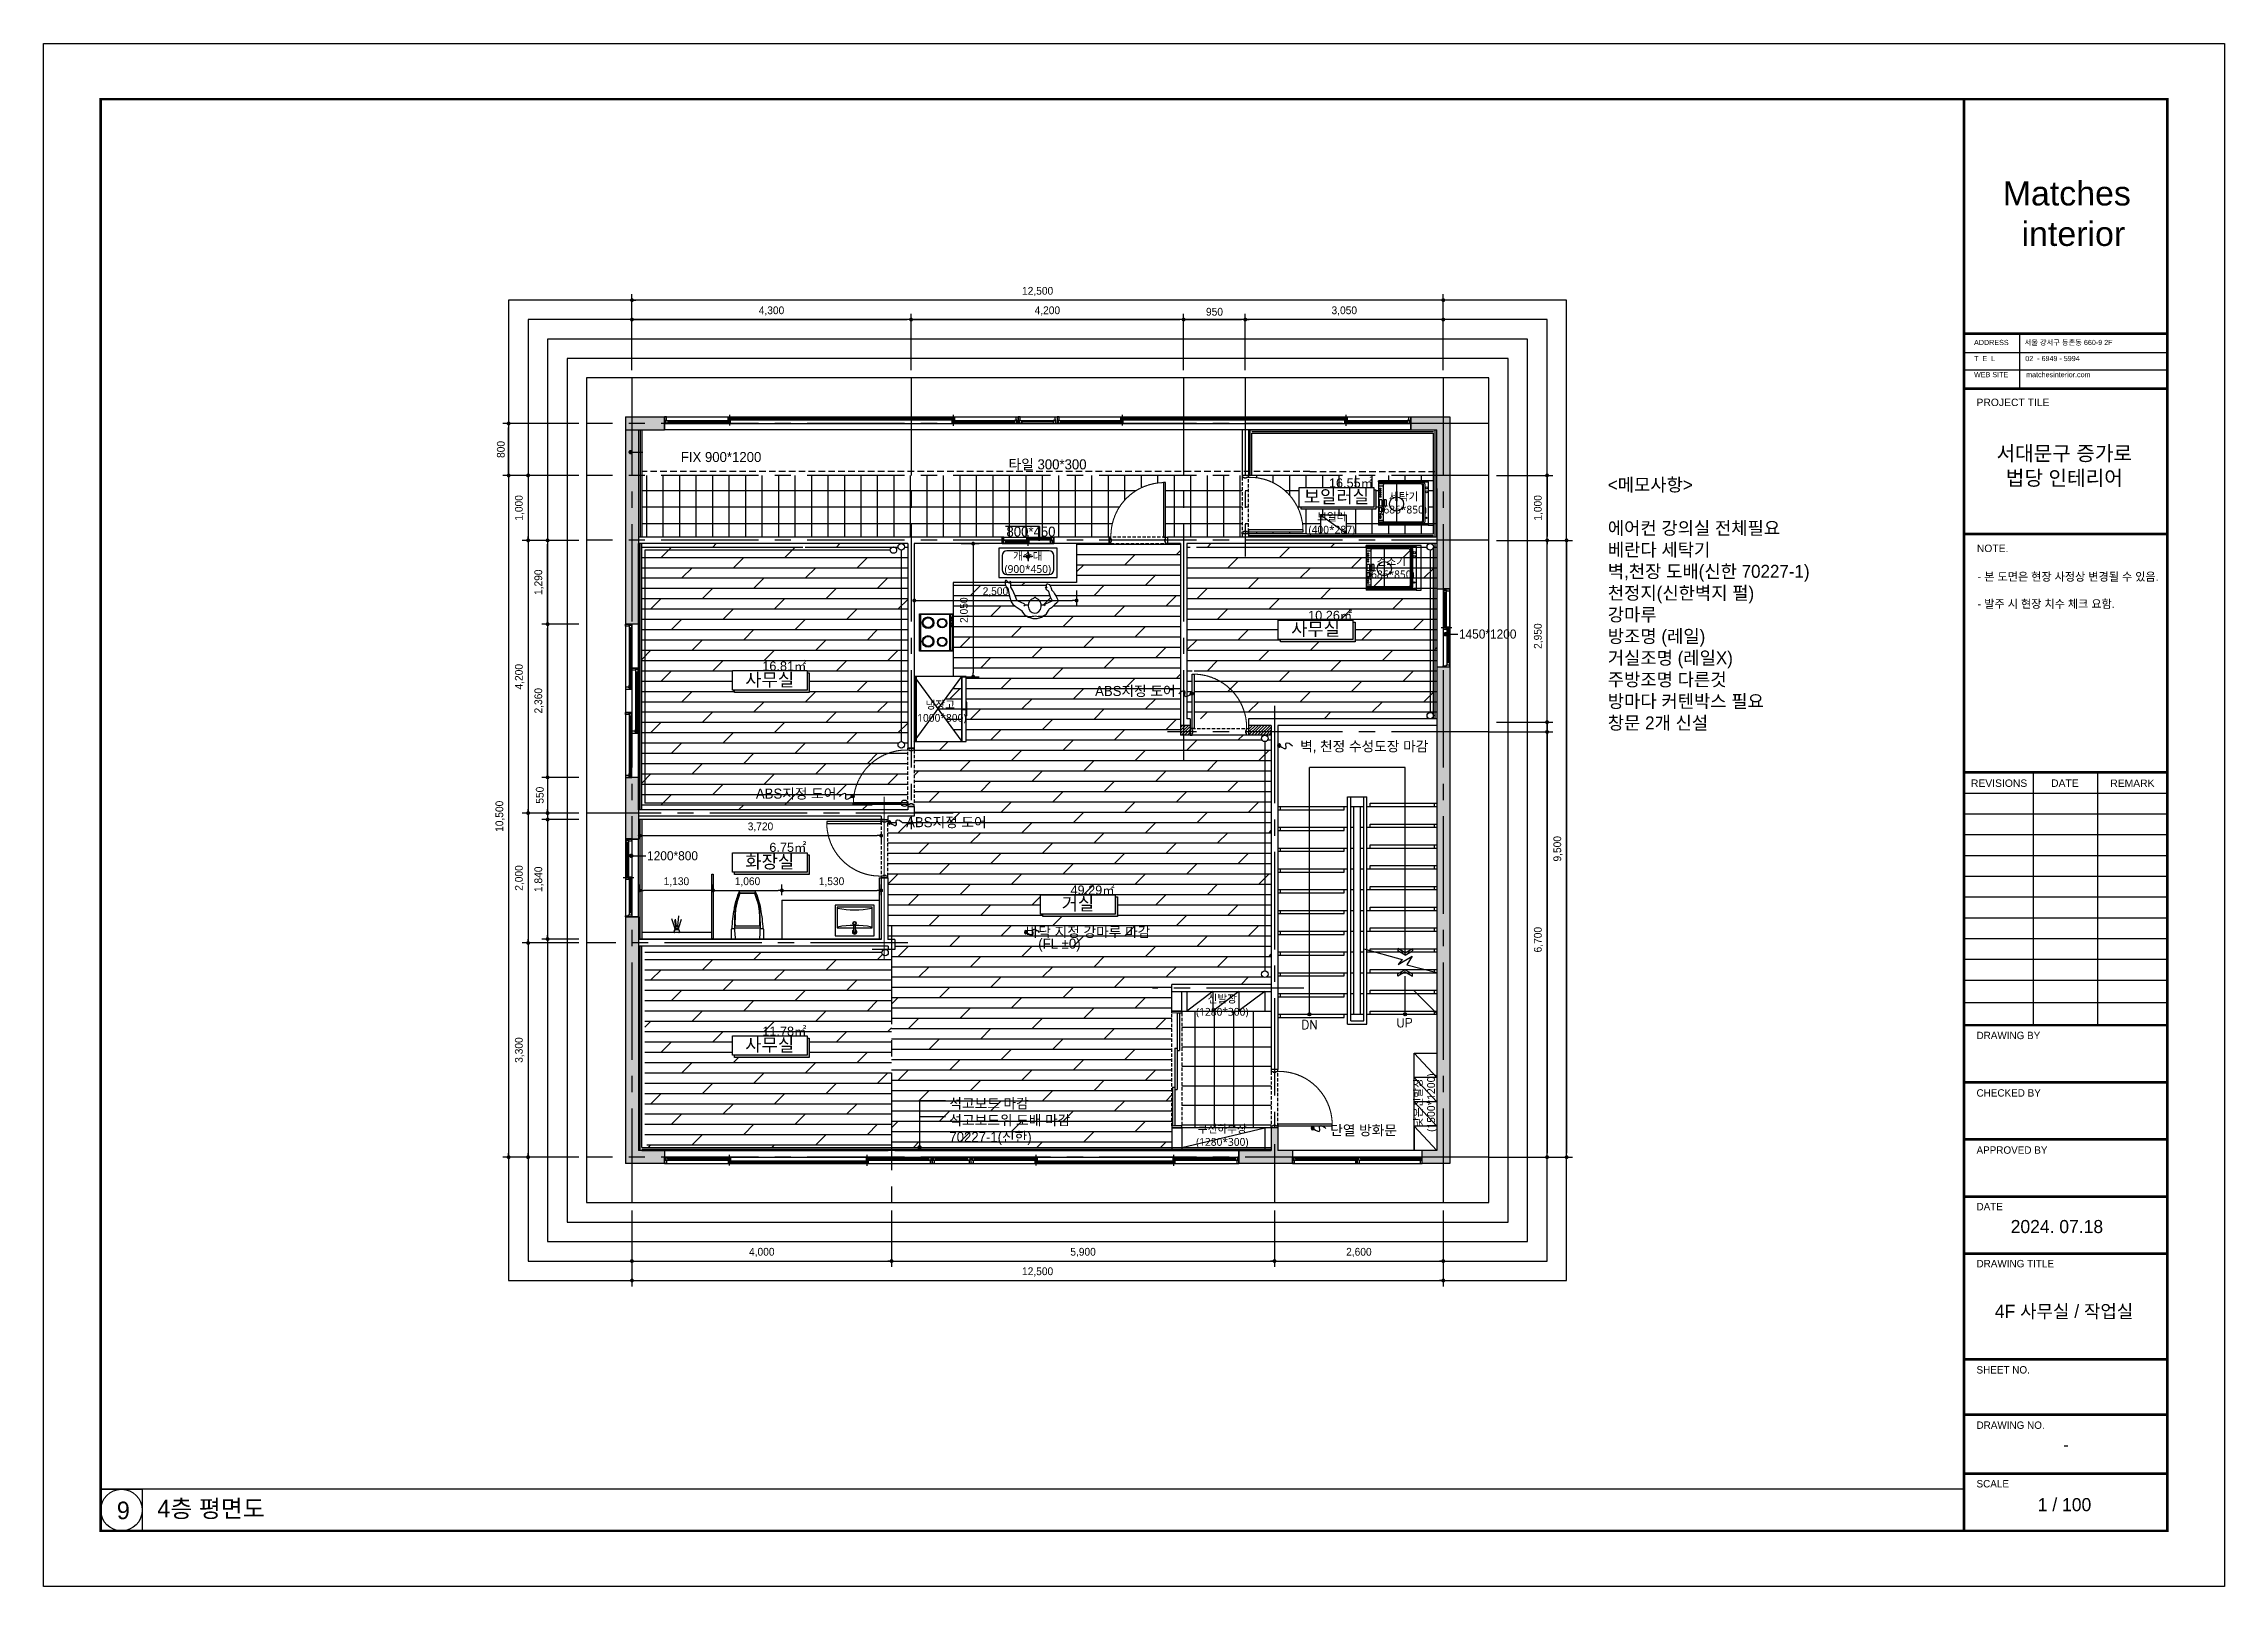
# Model space of a CAD drawing. Header units: millimetres. Extents: x -224448 to 1592092, y -164641 to 319001.
# Drawn here: x 181460 to 215060, y 146190 to 169950 of the extents above; entities that cross this region are included whole.
import ezdxf
from ezdxf.enums import TextEntityAlignment as Align

# ---------------------------------------------------------------- set-up
doc = ezdxf.new("R2010")
doc.units = ezdxf.units.MM
for name, pattern in [('CEN', [62, 60, -1, 0, -1]), ('CENTER2', [1.125, 0.75, -0.125, 0.125, -0.125]), ('HIDDEN', [9.525, 6.35, -3.175]), ('HIDDENX2', [19.05, 12.7, -6.35])]:
    doc.linetypes.add(name, pattern=pattern)
doc.layers.get('Defpoints').update_dxf_attribs({"color": 35})
for name, color, linetype in [('ARREA', 1, 'Continuous'), ('CO-BATH', 6, 'Continuous'), ('CO-FURB-DN', 9, 'Continuous'), ('CORE', 7, 'Continuous'), ('DIM', 3, 'Continuous'), ('FUR', 6, 'Continuous'), ('i-furn-bath', 6, 'Continuous'), ('I-SYM', 4, 'Continuous'), ('I-TEXT', 7, 'Continuous'), ('I_CON', 2, 'Continuous'), ('I_DOOR', 4, 'Continuous'), ('I_FORMAT', 7, 'Continuous'), ('I_FUR', 6, 'Continuous'), ('I_HAT', 8, 'Continuous'), ('I_TXT', 7, 'Continuous'), ('I_WALL', 3, 'Continuous'), ('I_WIN', 5, 'Continuous'), ('Layer 1', 7, 'Continuous')]:
    doc.layers.add(name, color=color, linetype=linetype)
doc.layers.add('I_CEN', color=1, linetype='CEN', lineweight=13)
doc.layers.add('I_DIM', color=1, linetype='Continuous', lineweight=13)
doc.styles.add('DH-TEXT', font='')
doc.styles.add('HY울릉도', font='')
doc.styles.add('IABU-글꼴스타일', font='')
doc.styles.add('NTOP', font='Dotum.ttf')
doc.styles.add('ROMANS', font='romans', dxfattribs={"height": 135})
doc.styles.add('sim', font='')
doc.styles.get("Standard").update_dxf_attribs({"font": 'arial.ttf'})
doc.styles.add('맑은고딕', font='malgun.ttf')
doc.styles.add('주석', font='arial.ttf')
doc.styles.get('DH-TEXT').set_extended_font_data('HY울릉도L')
doc.styles.get('HY울릉도').set_extended_font_data('HY울릉도L')
doc.styles.get('IABU-글꼴스타일').set_extended_font_data('HY울릉도L')
doc.styles.get('sim').set_extended_font_data('Pretendard Variable Light')
doc.linetypes.add('BATTING', pattern='A,0.00254,-2.54,[134,ltypeshp.shx,S=2.54,R=0,X=-2.54,Y=0],-5.08,[134,ltypeshp.shx,S=2.54,R=180,X=2.54,Y=0],-2.54', length=10.16254)
doc.dimstyles.new('IABC-100 (SUB)', dxfattribs={"dimscale": 60, "dimtxt": 2, "dimasz": 1, "dimexe": 1.5, "dimexo": 2, "dimgap": 1, "dimtad": 1, "dimdec": 0, "dimdsep": 46, "dimlunit": 6, "dimtxsty": 'IABU-글꼴스타일', "dimblk": '1234_Dot', "dimcen": 1, "dimclrd": 4, "dimclre": 4, "dimclrt": 7, "dimadec": 0, "dimazin": 0, "dimtfac": 1, "dimtdec": 0, "dimtix": 1, "dimtmove": 2, "dimatfit": 3, "dimldrblk": '1234_Dot', "dimfxl": 2, "dimtolj": 1, "dimtzin": 0, "dimarcsym": 0})
doc.dimstyles.new('ISO-25', dxfattribs={"dimtxt": 2.5, "dimasz": 2.5, "dimexe": 1.25, "dimexo": 0.625, "dimtad": 1, "dimtxsty": 'Standard', "dimcen": 2.5, "dimadec": 0, "dimazin": 0, "dimtfac": 1, "dimtmove": 0, "dimatfit": 3, "dimfxl": 1, "dimarcsym": 0})
pattern_1 = [(0, (0, 33926.58), (0, 158.75), []), (45, (0, 33926.6), (-317.4998, 317.4998), [224.5064, -449.0128])]

msp = doc.modelspace()

# ---------------------------------------------------------------- texts
at = {"char_height": 140, "attachment_point": 1}
for s, insert in [('\\pxqr;16.55{\\fGulim|b0|i0|c129|p50;㎡}', (200802.887, 163254.489)), ('\\pxqr;10.26{\\fGulim|b0|i0|c129|p50;㎡}', (200482.579, 161214.489)), ('\\pxqr;16.81{\\fGulim|b0|i0|c129|p50;㎡}', (192072.579, 160434.489)), ('\\pxqr;6.75{\\fGulim|b0|i0|c129|p50;㎡}', (192072.579, 157641.858)), ('\\pxqr;49.29{\\fGulim|b0|i0|c129|p50;㎡}', (196821.271, 156984.489)), ('\\pxqr;11.78{\\fGulim|b0|i0|c129|p50;㎡}', (192072.579, 154810.739))]:
    msp.add_mtext_dynamic_manual_height_columns(s, width=1140.73369, gutter_width=12.5, heights=[0], dxfattribs=dict(at, insert=insert))
at = {"layer": 'I-TEXT', "color": 0, "style": 'NTOP'}
for s, p in [('ABS지정 도어', (198280.922, 159980.17)), ('벽, 천정 수성도장 마감', (201807.038, 159127.744)), ('ABS지정 도어', (193054.622, 158399.725)), ('ABS지정 도어', (195369.363, 157959.776)), ('바닥 지정 강마루 마감', (197551.271, 156269.316)), ('(FL %%P0)', (197111.271, 156089.316)), ('단열 방화문', (201797.481, 153214.79))]:
    msp.add_text(s, height=155, dxfattribs=at).set_placement(p, align=Align.MIDDLE_CENTER)
for s, insert, char_height, width, attachment_point in [('\\pxql;FIX 900*1200', (191277.909, 163661.176), 155, 2444.92077, 1), ('타일 300*300', (196327.909, 163548.13), 155, 2444.92077, 1), ('\\pxsm1;<메모사항>\\P\\ps*;\\P에어컨 강의실 전체필요\\P베란다 세탁기\\P벽,천장 도배(신한 70227-1)\\P천정지(신한벽지 펄)\\P강마루\\P방조명 (레일)\\P거실조명 (레일X)\\P주방조명 다른것\\P방마다 커텐박스 필요\\P창문 2개 신설', (205560, 163256.584), 200, 3178.397, 1), ('\\pxql;800*450', (196294.852, 162511.649), 155, 2444.92077, 1), ('\\pxql;1450*1200', (203832.569, 160856.242), 140, 1132.16295, 5), ('\\pxql;1200*800', (190757.803, 157512.399), 140, 2444.92077, 1), ('\\pxsm1,ql;석고보드 마감\\P\\pq*;석고보드위 도배 마감\\P70227-1(신한)', (195415.125, 152987.348), 155, 2444.92077, 7)]:
    msp.add_mtext(s, dxfattribs=dict(at, insert=insert, char_height=char_height, width=width, attachment_point=attachment_point))
at = {"layer": 'I_FORMAT'}
for s, height, p in [('PROJECT TILE', 114.03042, (211240.905, 164368.439)), ('NOTE.', 114.0304, (211246.071, 162120.08))]:
    msp.add_text(s, height=height, dxfattribs=at).set_placement(p)
for s, p in [('REVISIONS', (211588.842, 158560.571)), ('DATE', (212602.748, 158560.571)), ('REMARK', (213642.446, 158559.88))]:
    msp.add_text(s, height=114.0304, dxfattribs=at).set_placement(p, align=Align.MIDDLE_CENTER)
at = {"layer": 'I_FORMAT', "style": 'sim'}
for s, height, p in [('DRAWING BY', 114.0304, (211240.905, 154618.259)), ('CHECKED BY', 114.0304, (211240.905, 153732.821)), ('APPROVED BY', 114.03042, (211240.905, 152852.821)), ('DATE', 114.0304, (211240.905, 151981.792)), ('2024. 07.18', 201.6, (211767.425, 151631.206)), ('DRAWING TITLE', 114.03042, (211240.905, 151103.808)), ('SHEET NO.', 114.0304, (211240.905, 149468.213)), ('DRAWING NO.', 114.03042, (211240.905, 148615.924)), ('SCALE', 114.0304, (211240.905, 147713.735))]:
    msp.add_text(s, height=height, dxfattribs=at).set_placement(p)
msp.add_text('-', height=201.6, dxfattribs=at).set_placement((212620.093, 148374.287), align=Align.MIDDLE_CENTER)
at = {"layer": 'I_FORMAT', "insert": (211203.179, 165387.79), "char_height": 114.030418, "width": 3215.12084, "attachment_point": 1, "line_spacing_factor": 0.93}
msp.add_mtext('{\\fGulim|b0|i0|c129|p50;\\H0.7x;ADDRESS        서울 강서구 등촌동 660-9 2F\\P\\fArial|b0|i0|c129|p34;\\P\\fGulim|b0|i0|c129|p50;T  E  L  \\fArial|b0|i0|c129|p34;          \\fArial|b0|i0|c0|p34;   \\fGulim|b0|i0|c129|p50;02  - 6949 - 5994\\P\\fArial|b0|i0|c129|p34;\\P\\fGulim|b0|i0|c129|p50;WEB SITE         matchesinterior.com}', dxfattribs=at)
at = {"layer": 'I_FORMAT', "insert": (212593.195, 163438.6), "char_height": 228.06084, "width": 7049.60658, "attachment_point": 5}
msp.add_mtext('{\\fPretendard Variable SemiBold|b0|i0|c129|p2;서대문구 증가로\\P법당 인테리어}', dxfattribs=at)
at = {"layer": 'I_FORMAT', "linetype": 'ByBlock', "insert": (211258.064, 161802.658), "char_height": 125.43346, "width": 2771.88373, "attachment_point": 1, "style": 'HY울릉도'}
msp.add_mtext('{\\fPretendard Variable Light|b0|i0|c129|p2;- 본 도면은 현장 사정상 변경될 수 있음.\\P\\P- 발주 시 현장 치수 체크 요함.}', dxfattribs=at)
at = {"layer": 'I_FORMAT', "attachment_point": 5, "style": 'sim'}
for s, insert, char_height, width in [('4F 사무실 / 작업실', (212589.839, 150415.022), 201.6, 3701.04345), ('\\pxql;4층 평면도', (186167.099, 147374.466), 270, 5910.6775), ('1 / 100', (212596.701, 147447.63), 201.6, 3701.04345), ('\\pxql;9', (185543.012, 147358.466), 270, 5910.6775)]:
    msp.add_mtext(s, dxfattribs=dict(at, insert=insert, char_height=char_height, width=width))
at = {"layer": 'I_TXT', "color": 142, "char_height": 200, "width": 1149.88274, "attachment_point": 5, "style": 'HY울릉도'}
for s, insert in [('{\\fPretendard Variable Medium|b0|i0|c129|p2;보일러실}', (201377.829, 162963.066)), ('{\\fPretendard Variable Medium|b0|i0|c129|p2;사무실}', (201057.521, 160923.066)), ('{\\fPretendard Variable Medium|b0|i0|c129|p2;사무실}', (192647.521, 160143.066)), ('{\\fPretendard Variable Medium|b0|i0|c129|p2;화장실}', (192647.521, 157339.817)), ('{\\fPretendard Variable Medium|b0|i0|c129|p2;거실}', (197396.212, 156693.066)), ('{\\fPretendard Variable Medium|b0|i0|c129|p2;사무실}', (192647.521, 154519.316))]:
    msp.add_mtext(s, dxfattribs=dict(at, insert=insert))
at = {"layer": 'I_TXT', "char_height": 120, "width": 3000, "attachment_point": 5, "style": '맑은고딕'}
for s, insert in [('보일러\\P(400*287)', (201308.011, 162550.764)), ('건조기\\P(686*850)', (202224.894, 161862.94)), ('신발장\\P(1280*300)', (199620.283, 155125.733)), ('쿠션하부장\\P(1280*300)', (199620.283, 153122.121))]:
    msp.add_mtext(s, dxfattribs=dict(at, insert=insert))
at = {"layer": 'I_TXT', "insert": (202749.894, 153640.492), "char_height": 120, "width": 3000, "attachment_point": 5, "rotation": 90, "style": '맑은고딕'}
msp.add_mtext('낮은신발장\\P(1500*1200)', dxfattribs=at)
at = {"layer": 'Layer 1', "color": 250, "insert": (211645.117, 166829.17), "char_height": 373.824, "attachment_point": 7, "style": '주석'}
msp.add_mtext('Matches\\P  interior', dxfattribs=at)

# ---------------------------------------------------------------- blocks, each defined once
blk = doc.blocks.new('zz')
at = {"layer": 'FUR'}
for p, q in [((-117305, -149500), (-117305, -150500)), ((-116575, -149500), (-117305, -149500)), ((-117285, -149500), (-117285, -150500)), ((-117275, -149500), (-117275, -150500)), ((-116575, -150500), (-116575, -149500)), ((-116565, -149995), (-116565, -149500)), ((-116505, -149500), (-116565, -149500)), ((-116505, -149995), (-116505, -149500)), ((-116565, -149995), (-116505, -149995)), ((-116565, -150500), (-116565, -150005)), ((-116565, -150005), (-116505, -150005)), ((-116495, -149895), (-116505, -149895)), ((-116505, -149995), (-116495, -149995)), ((-116505, -150500), (-116505, -150005)), ((-116505, -150005), (-116495, -150005)), ((-116495, -150105), (-116505, -150105)), ((-116495, -149995), (-116495, -149895)), ((-116495, -150105), (-116495, -150005)), ((-117305, -150500), (-116575, -150500)), ((-116565, -150500), (-116505, -150500))]:
    blk.add_line(p, q, dxfattribs=at)
at = {"layer": 'I_HAT'}
for p, q in [((-117305, -149500), (-116575, -150500)), ((-117305, -150500), (-116575, -149500))]:
    blk.add_line(p, q, dxfattribs=at)
at = {"layer": 'I_TXT', "insert": (-116905, -150048), "char_height": 120, "width": 3000, "attachment_point": 5, "style": '맑은고딕'}
blk.add_mtext('냉장고\\P(1000*800)', dxfattribs=at)
blk = doc.blocks.new('dd')
at = {"layer": 'I_WIN', "linetype": 'Continuous'}
for p, q in [((10974, 19551), (16424, 19551)), ((10974, 19542), (10974, 19551)), ((10974, 19551), (10991, 19551)), ((10974, 19451), (10974, 19542)), ((10991, 19551), (10991, 19502)), ((10991, 19502), (11004, 19502)), ((10994, 19546), (11974, 19546)), ((11032, 19546), (10994, 19546)), ((10994, 19546), (10994, 19506)), ((10994, 19506), (11974, 19506)), ((10994, 19506), (11032, 19506)), ((11004, 19502), (11004, 19500)), ((11004, 19500), (11004, 19451)), ((11027, 19529), (11032, 19531)), ((11027, 19523), (11027, 19529)), ((11032, 19521), (11027, 19523)), ((11029, 19524), (11029, 19528)), ((11032, 19531), (11032, 19546)), ((11032, 19532), (11035, 19530)), ((11974, 19528), (11032, 19528)), ((11032, 19524), (11974, 19524)), ((11032, 19520), (11035, 19522)), ((11032, 19506), (11032, 19521)), ((11035, 19530), (11036, 19529)), ((11035, 19522), (11036, 19523)), ((11036, 19529), (11036, 19528)), ((11036, 19523), (11036, 19524)), ((11953, 19529), (11952, 19528)), ((11953, 19523), (11952, 19524)), ((11956, 19532), (11953, 19530)), ((11953, 19530), (11953, 19529)), ((11953, 19522), (11953, 19523)), ((11956, 19520), (11953, 19522)), ((11956, 19531), (11956, 19546)), ((11956, 19546), (11991, 19546)), ((11962, 19529), (11956, 19531)), ((11956, 19521), (11962, 19523)), ((11956, 19506), (11956, 19521)), ((11991, 19506), (11956, 19506)), ((11956, 19496), (15441, 19496)), ((11991, 19496), (11956, 19496)), ((11956, 19496), (11956, 19456)), ((11962, 19523), (11962, 19529)), ((11962, 19524), (11962, 19528)), ((11974, 19420), (11974, 19585)), ((11991, 19546), (11991, 19506)), ((11991, 19481), (11991, 19496)), ((15441, 19546), (15406, 19546)), ((15406, 19546), (15406, 19506)), ((15406, 19546), (16424, 19546)), ((15406, 19506), (15441, 19506)), ((15441, 19496), (15406, 19496)), ((15406, 19496), (15406, 19481)), ((15424, 19418), (15424, 19586)), ((15424, 19506), (16424, 19506)), ((15436, 19529), (15441, 19531)), ((15436, 19523), (15436, 19529)), ((16370, 19528), (15436, 19528)), ((15436, 19524), (16370, 19524)), ((15441, 19521), (15436, 19523)), ((15441, 19531), (15441, 19546)), ((15441, 19532), (15444, 19530)), ((15441, 19520), (15444, 19522)), ((15441, 19506), (15441, 19521)), ((15441, 19456), (15441, 19496)), ((15444, 19530), (15444, 19530)), ((15444, 19530), (15445, 19528)), ((15444, 19523), (15445, 19524)), ((15444, 19522), (15444, 19523)), ((16362, 19529), (16361, 19528)), ((16362, 19523), (16361, 19524)), ((16365, 19532), (16362, 19530)), ((16362, 19530), (16362, 19529)), ((16362, 19522), (16362, 19523)), ((16365, 19520), (16362, 19522)), ((16365, 19531), (16365, 19546)), ((16365, 19546), (16403, 19546)), ((16370, 19529), (16365, 19531)), ((16365, 19521), (16370, 19523)), ((16365, 19506), (16365, 19521)), ((16403, 19506), (16365, 19506)), ((16370, 19523), (16370, 19529)), ((16406, 19502), (16394, 19502)), ((16394, 19502), (16394, 19451)), ((16403, 19546), (16403, 19506)), ((16424, 19551), (16406, 19551)), ((16406, 19551), (16406, 19502)), ((11004, 19451), (10974, 19451)), ((11004, 19451), (16424, 19451)), ((15441, 19478), (11956, 19478)), ((11956, 19474), (15441, 19474)), ((11956, 19456), (15424, 19456)), ((11956, 19456), (11991, 19456)), ((11986, 19479), (11991, 19481)), ((11986, 19472), (11986, 19479)), ((11986, 19478), (11986, 19474)), ((11991, 19471), (11986, 19472)), ((11991, 19481), (11994, 19480)), ((11991, 19470), (11994, 19471)), ((11991, 19456), (11991, 19471)), ((11994, 19480), (11994, 19479)), ((11994, 19479), (11995, 19478)), ((11994, 19472), (11995, 19474)), ((11994, 19471), (11994, 19472)), ((15403, 19479), (15402, 19478)), ((15403, 19472), (15402, 19474)), ((15406, 19482), (15403, 19480)), ((15403, 19480), (15403, 19479)), ((15403, 19471), (15403, 19472)), ((15406, 19470), (15403, 19471)), ((15406, 19481), (15412, 19479)), ((15412, 19472), (15406, 19471)), ((15406, 19471), (15406, 19456)), ((15406, 19456), (15441, 19456)), ((15412, 19479), (15412, 19472)), ((15412, 19474), (15412, 19478)), ((16394, 19451), (16424, 19451))]:
    blk.add_line(p, q, dxfattribs=at)
blk = doc.blocks.new('win101')
at = {"layer": 'I_WIN', "linetype": 'Continuous'}
for p, q in [((-123185, -156809), (-123185, -156800)), ((-123185, -156800), (-123168, -156800)), ((-123185, -156810), (-123185, -156801)), ((-123185, -156900), (-123185, -156809)), ((-123185, -156900), (-123185, -156810)), ((-123155, -156900), (-123185, -156900)), ((-123168, -156800), (-123168, -156849)), ((-123168, -156849), (-123155, -156849)), ((-123127, -156805), (-123165, -156805)), ((-123165, -156805), (-123165, -156845)), ((-123165, -156805), (-122185, -156805)), ((-123127, -156805), (-123165, -156805)), ((-123165, -156805), (-123165, -156845)), ((-123165, -156845), (-123127, -156845)), ((-123165, -156845), (-122185, -156845)), ((-123165, -156845), (-123127, -156845)), ((-123155, -156849), (-123155, -156852)), ((-123155, -156852), (-123155, -156900)), ((-123132, -156822), (-123127, -156821)), ((-123132, -156822), (-123127, -156821)), ((-123132, -156829), (-123132, -156822)), ((-123132, -156829), (-123132, -156822)), ((-123127, -156831), (-123132, -156829)), ((-123127, -156831), (-123132, -156829)), ((-123130, -156828), (-123130, -156824)), ((-123130, -156828), (-123130, -156824)), ((-123127, -156821), (-123127, -156805)), ((-123127, -156821), (-123127, -156805)), ((-123127, -156820), (-123124, -156821)), ((-123127, -156820), (-123124, -156821)), ((-122185, -156824), (-123127, -156824)), ((-123127, -156828), (-122185, -156828)), ((-123127, -156831), (-123124, -156830)), ((-123127, -156831), (-123124, -156830)), ((-123127, -156845), (-123127, -156831)), ((-123127, -156845), (-123127, -156831)), ((-123124, -156821), (-123123, -156822)), ((-123124, -156821), (-123123, -156822)), ((-123124, -156830), (-123123, -156829)), ((-123124, -156830), (-123123, -156829)), ((-123123, -156822), (-123123, -156824)), ((-123123, -156822), (-123123, -156824)), ((-123123, -156829), (-123123, -156828)), ((-123123, -156829), (-123123, -156828)), ((-122247, -156822), (-122248, -156824)), ((-122247, -156829), (-122248, -156828)), ((-122244, -156820), (-122247, -156821)), ((-122247, -156821), (-122247, -156822)), ((-122247, -156830), (-122247, -156829)), ((-122244, -156831), (-122247, -156830)), ((-122244, -156821), (-122244, -156805)), ((-122244, -156805), (-122206, -156805)), ((-122238, -156822), (-122244, -156821)), ((-122244, -156831), (-122238, -156829)), ((-122244, -156845), (-122244, -156831)), ((-122206, -156845), (-122244, -156845)), ((-122238, -156829), (-122238, -156822)), ((-122203, -156850), (-122215, -156850)), ((-122215, -156850), (-122215, -156900)), ((-122215, -156900), (-122185, -156900)), ((-122206, -156805), (-122206, -156845)), ((-122185, -156801), (-122203, -156801)), ((-122203, -156801), (-122203, -156850)), ((-122185, -156810), (-122185, -156801)), ((-122185, -156900), (-122185, -156810))]:
    blk.add_line(p, q, dxfattribs=at)
blk.add_lwpolyline([(-123185, -156900), (-122185, -156900), (-122185, -156801), (-123185, -156801)], close=True, dxfattribs=at)
blk = doc.blocks.new('win11')
at = {"layer": 'I_WIN', "linetype": 'Continuous'}
for p, q in [((-132830, -160207), (-132860, -160207)), ((-132860, -160207), (-132860, -160298)), ((-132843, -160307), (-132843, -160258)), ((-132843, -160258), (-132830, -160258)), ((-132840, -160262), (-131860, -160262)), ((-132840, -160302), (-132840, -160262)), ((-132840, -160262), (-132802, -160262)), ((-132830, -160207), (-128765, -160207)), ((-132830, -160255), (-132830, -160207)), ((-132830, -160258), (-132830, -160255)), ((-132802, -160262), (-132802, -160276)), ((-131878, -160211), (-129735, -160211)), ((-131878, -160251), (-131878, -160211)), ((-131878, -160211), (-131843, -160211)), ((-131878, -160229), (-129735, -160229)), ((-129735, -160233), (-131878, -160233)), ((-131878, -160251), (-129735, -160251)), ((-131843, -160251), (-131878, -160251)), ((-131843, -160262), (-131878, -160262)), ((-131878, -160262), (-131878, -160276)), ((-131860, -160176), (-131860, -160341)), ((-131843, -160226), (-131848, -160228)), ((-131848, -160228), (-131848, -160234)), ((-131848, -160233), (-131848, -160229)), ((-131848, -160234), (-131843, -160236)), ((-131843, -160211), (-131843, -160226)), ((-131843, -160225), (-131840, -160227)), ((-131843, -160237), (-131840, -160235)), ((-131843, -160236), (-131843, -160251)), ((-131843, -160302), (-131843, -160262)), ((-131840, -160227), (-131840, -160228)), ((-131840, -160228), (-131839, -160229)), ((-131840, -160234), (-131839, -160233)), ((-131840, -160235), (-131840, -160234)), ((-129756, -160228), (-129757, -160229)), ((-129756, -160235), (-129757, -160233)), ((-129753, -160225), (-129756, -160227)), ((-129756, -160227), (-129756, -160228)), ((-129756, -160236), (-129756, -160235)), ((-129753, -160237), (-129756, -160236)), ((-129753, -160226), (-129753, -160211)), ((-129753, -160211), (-129718, -160211)), ((-129747, -160228), (-129753, -160226)), ((-129753, -160236), (-129747, -160234)), ((-129753, -160251), (-129753, -160236)), ((-129718, -160251), (-129753, -160251)), ((-129753, -160302), (-129753, -160262)), ((-129753, -160262), (-129718, -160262)), ((-129747, -160234), (-129747, -160228)), ((-129747, -160229), (-129747, -160233)), ((-129735, -160173), (-129735, -160341)), ((-129735, -160262), (-128735, -160262)), ((-129718, -160211), (-129718, -160251)), ((-129718, -160262), (-129718, -160276)), ((-128756, -160262), (-128794, -160262)), ((-128794, -160262), (-128794, -160276)), ((-128765, -160257), (-128765, -160207)), ((-128765, -160207), (-128735, -160207)), ((-128753, -160257), (-128765, -160257)), ((-128756, -160302), (-128756, -160262)), ((-128753, -160306), (-128753, -160257)), ((-132860, -160298), (-132860, -160307)), ((-132860, -160307), (-128735, -160306)), ((-132860, -160307), (-132843, -160307)), ((-132840, -160302), (-131860, -160302)), ((-132802, -160302), (-132840, -160302)), ((-132802, -160276), (-132807, -160278)), ((-132807, -160278), (-132807, -160285)), ((-132807, -160285), (-132802, -160286)), ((-132805, -160279), (-132805, -160283)), ((-132802, -160276), (-132799, -160277)), ((-132802, -160279), (-131860, -160279)), ((-131860, -160283), (-132802, -160283)), ((-132802, -160287), (-132799, -160286)), ((-132802, -160286), (-132802, -160302)), ((-132799, -160277), (-132798, -160278)), ((-132799, -160286), (-132798, -160285)), ((-132798, -160278), (-132798, -160279)), ((-132798, -160285), (-132798, -160283)), ((-131881, -160278), (-131882, -160279)), ((-131881, -160285), (-131882, -160283)), ((-131878, -160276), (-131881, -160277)), ((-131881, -160277), (-131881, -160278)), ((-131881, -160286), (-131881, -160285)), ((-131878, -160287), (-131881, -160286)), ((-131878, -160276), (-131872, -160278)), ((-131872, -160285), (-131878, -160286)), ((-131878, -160286), (-131878, -160302)), ((-131878, -160302), (-131843, -160302)), ((-131872, -160278), (-131872, -160285)), ((-131872, -160279), (-131872, -160283)), ((-129718, -160302), (-129753, -160302)), ((-129753, -160302), (-128735, -160302)), ((-129718, -160276), (-129723, -160278)), ((-129723, -160278), (-129723, -160285)), ((-129723, -160279), (-128788, -160279)), ((-128788, -160283), (-129723, -160283)), ((-129723, -160285), (-129718, -160286)), ((-129718, -160276), (-129715, -160277)), ((-129718, -160287), (-129715, -160286)), ((-129718, -160286), (-129718, -160302)), ((-129715, -160277), (-129715, -160278)), ((-129715, -160278), (-129714, -160279)), ((-129715, -160285), (-129714, -160283)), ((-129715, -160286), (-129715, -160285)), ((-128797, -160278), (-128798, -160279)), ((-128797, -160285), (-128798, -160283)), ((-128794, -160276), (-128797, -160277)), ((-128797, -160277), (-128797, -160278)), ((-128797, -160286), (-128797, -160285)), ((-128794, -160287), (-128797, -160286)), ((-128794, -160276), (-128788, -160278)), ((-128788, -160285), (-128794, -160286)), ((-128794, -160286), (-128794, -160302)), ((-128794, -160302), (-128756, -160302)), ((-128788, -160278), (-128788, -160285)), ((-128735, -160306), (-128753, -160306))]:
    blk.add_line(p, q, dxfattribs=at)
blk = doc.blocks.new('klsdfa')
at = {"layer": 'I_CEN'}
blk.add_arc((2937606, -1355168), 820, 90.7053, 181.3042, dxfattribs=at)
at = {"layer": 'I_DOOR'}
for points in [[(2937596, -1354347), (2937596, -1355187), (2937626, -1355187), (2937626, -1354347)], [(2936756, -1355187), (2936756, -1355287), (2936786, -1355287), (2936786, -1355257), (2936796, -1355257), (2936796, -1355217), (2936786, -1355217), (2936786, -1355187), (2936756, -1355187)], [(2937656, -1355187), (2937656, -1355287), (2937626, -1355287), (2937626, -1355257), (2937616, -1355257), (2937616, -1355217), (2937626, -1355217), (2937626, -1355187), (2937656, -1355187)]]:
    blk.add_lwpolyline(points, close=True, dxfattribs=at)
at = {"layer": 'I_FUR', "color": 8, "linetype": 'HIDDEN', "ltscale": 8}
for p, q in [((2937626, -1355187), (2936786, -1355187)), ((2936786, -1355287), (2937626, -1355287))]:
    blk.add_line(p, q, dxfattribs=at)
blk = doc.blocks.new('win10')
at = {"layer": 'I_WIN', "linetype": 'Continuous'}
for p, q in [((-128735, -160207), (-128735, -160297)), ((-128705, -160207), (-128735, -160207)), ((-128735, -160207), (-128735, -160298)), ((-128718, -160307), (-128718, -160258)), ((-128718, -160258), (-128705, -160258)), ((-128715, -160302), (-128715, -160262)), ((-128715, -160262), (-128677, -160262)), ((-128715, -160262), (-128156, -160262)), ((-128715, -160302), (-128715, -160262)), ((-128715, -160262), (-128677, -160262)), ((-128705, -160255), (-128705, -160207)), ((-128705, -160258), (-128705, -160255)), ((-128677, -160262), (-128677, -160276)), ((-128677, -160262), (-128677, -160276)), ((-128156, -160262), (-128194, -160262)), ((-128194, -160262), (-128194, -160276)), ((-128165, -160257), (-128165, -160207)), ((-128165, -160207), (-128135, -160207)), ((-128153, -160257), (-128165, -160257)), ((-128156, -160302), (-128156, -160262)), ((-128153, -160306), (-128153, -160257)), ((-128135, -160207), (-128135, -160297)), ((-128735, -160297), (-128735, -160306)), ((-128735, -160298), (-128735, -160307)), ((-128735, -160307), (-128718, -160307)), ((-128677, -160302), (-128715, -160302)), ((-128715, -160302), (-128156, -160302)), ((-128677, -160302), (-128715, -160302)), ((-128677, -160276), (-128682, -160278)), ((-128677, -160276), (-128682, -160278)), ((-128682, -160278), (-128682, -160285)), ((-128682, -160278), (-128682, -160285)), ((-128682, -160285), (-128677, -160286)), ((-128682, -160285), (-128677, -160286)), ((-128680, -160279), (-128680, -160283)), ((-128680, -160279), (-128680, -160283)), ((-128677, -160276), (-128674, -160277)), ((-128677, -160276), (-128674, -160277)), ((-128677, -160279), (-128188, -160279)), ((-128188, -160283), (-128677, -160283)), ((-128677, -160287), (-128674, -160286)), ((-128677, -160286), (-128677, -160302)), ((-128677, -160287), (-128674, -160286)), ((-128677, -160286), (-128677, -160302)), ((-128674, -160277), (-128673, -160278)), ((-128674, -160277), (-128673, -160278)), ((-128674, -160286), (-128673, -160285)), ((-128674, -160286), (-128673, -160285)), ((-128673, -160278), (-128673, -160279)), ((-128673, -160278), (-128673, -160279)), ((-128673, -160285), (-128673, -160283)), ((-128673, -160285), (-128673, -160283)), ((-128197, -160278), (-128198, -160279)), ((-128197, -160285), (-128198, -160283)), ((-128194, -160276), (-128197, -160277)), ((-128197, -160277), (-128197, -160278)), ((-128197, -160286), (-128197, -160285)), ((-128194, -160287), (-128197, -160286)), ((-128194, -160276), (-128188, -160278)), ((-128188, -160285), (-128194, -160286)), ((-128194, -160286), (-128194, -160302)), ((-128194, -160302), (-128156, -160302)), ((-128188, -160278), (-128188, -160285)), ((-128135, -160306), (-128153, -160306)), ((-128135, -160297), (-128135, -160306))]:
    blk.add_line(p, q, dxfattribs=at)
blk.add_lwpolyline([(-128735, -160207), (-128135, -160207), (-128135, -160306), (-128735, -160306)], close=True, dxfattribs=at)
blk = doc.blocks.new('1234_Dot')
at = {"color": 0, "linetype": 'ByBlock', "lineweight": -2}
blk.add_line((-0.5, 0), (-1, 0), dxfattribs=at)
at = {"color": 0, "linetype": 'ByBlock', "const_width": 0.5}
blk.add_lwpolyline([(-0.25, 0, 1), (0.25, 0, 1)], format="xyb", close=True, dxfattribs=at)
blk = doc.blocks.new('*D429')
at = {"layer": 'Defpoints', "color": 0, "ltscale": 50, "transparency": 16777216}
for p in [(189825, 163300), (188925, 162300), (189825, 162300)]:
    blk.add_point(p, dxfattribs=at)
at = {"layer": 'DIM', "color": 4, "lineweight": -2, "ltscale": 50, "transparency": 16777216}
for p, q in [((189705, 163300), (188835, 163300)), ((188925, 163240), (188925, 162360)), ((189705, 162300), (188835, 162300))]:
    blk.add_line(p, q, dxfattribs=at)
at = {"layer": 'DIM', "color": 4, "lineweight": -2, "ltscale": 50, "transparency": 16777216, "xscale": 60, "yscale": 60, "zscale": 60}
for p, rotation in [((188925, 163300), 90), ((188925, 162300), 270)]:
    blk.add_blockref('1234_Dot', p, dxfattribs=dict(at, rotation=rotation))
at = {"layer": 'DIM', "color": 7, "ltscale": 50, "transparency": 16777216, "insert": (188793, 162800), "char_height": 120, "attachment_point": 5, "rotation": 90, "style": 'IABU-글꼴스타일'}
blk.add_mtext('\\A1;1,000', dxfattribs=at)
blk = doc.blocks.new('*D430')
at = {"layer": 'Defpoints', "color": 0, "ltscale": 50, "transparency": 16777216}
for p in [(189825, 162300), (188925, 158100), (189825, 158100)]:
    blk.add_point(p, dxfattribs=at)
at = {"layer": 'DIM', "color": 4, "lineweight": -2, "ltscale": 50, "transparency": 16777216}
for p, q in [((189705, 162300), (188835, 162300)), ((188925, 162240), (188925, 158160)), ((189705, 158100), (188835, 158100))]:
    blk.add_line(p, q, dxfattribs=at)
at = {"layer": 'DIM', "color": 4, "lineweight": -2, "ltscale": 50, "transparency": 16777216, "xscale": 60, "yscale": 60, "zscale": 60}
for p, rotation in [((188925, 162300), 90), ((188925, 158100), 270)]:
    blk.add_blockref('1234_Dot', p, dxfattribs=dict(at, rotation=rotation))
at = {"layer": 'DIM', "color": 7, "ltscale": 50, "transparency": 16777216, "insert": (188793, 160200), "char_height": 120, "attachment_point": 5, "rotation": 90, "style": 'IABU-글꼴스타일'}
blk.add_mtext('\\A1;4,200', dxfattribs=at)
blk = doc.blocks.new('*D431')
at = {"layer": 'Defpoints', "color": 0, "ltscale": 50, "transparency": 16777216}
for p in [(189825, 158100), (188925, 156100), (189825, 156100)]:
    blk.add_point(p, dxfattribs=at)
at = {"layer": 'DIM', "color": 4, "lineweight": -2, "ltscale": 50, "transparency": 16777216}
for p, q in [((189705, 158100), (188835, 158100)), ((188925, 158040), (188925, 156160)), ((189705, 156100), (188835, 156100))]:
    blk.add_line(p, q, dxfattribs=at)
at = {"layer": 'DIM', "color": 4, "lineweight": -2, "ltscale": 50, "transparency": 16777216, "xscale": 60, "yscale": 60, "zscale": 60}
for p, rotation in [((188925, 158100), 90), ((188925, 156100), 270)]:
    blk.add_blockref('1234_Dot', p, dxfattribs=dict(at, rotation=rotation))
at = {"layer": 'DIM', "color": 7, "ltscale": 50, "transparency": 16777216, "insert": (188793, 157100), "char_height": 120, "attachment_point": 5, "rotation": 90, "style": 'IABU-글꼴스타일'}
blk.add_mtext('\\A1;2,000', dxfattribs=at)
blk = doc.blocks.new('*D432')
at = {"layer": 'Defpoints', "color": 0, "ltscale": 50, "transparency": 16777216}
for p in [(189825, 156100), (188925, 152800), (189825, 152800)]:
    blk.add_point(p, dxfattribs=at)
at = {"layer": 'DIM', "color": 4, "lineweight": -2, "ltscale": 50, "transparency": 16777216}
for p, q in [((189705, 156100), (188835, 156100)), ((188925, 156040), (188925, 152860)), ((189705, 152800), (188835, 152800))]:
    blk.add_line(p, q, dxfattribs=at)
at = {"layer": 'DIM', "color": 4, "lineweight": -2, "ltscale": 50, "transparency": 16777216, "xscale": 60, "yscale": 60, "zscale": 60}
for p, rotation in [((188925, 156100), 90), ((188925, 152800), 270)]:
    blk.add_blockref('1234_Dot', p, dxfattribs=dict(at, rotation=rotation))
at = {"layer": 'DIM', "color": 7, "ltscale": 50, "transparency": 16777216, "insert": (188793, 154450), "char_height": 120, "attachment_point": 5, "rotation": 90, "style": 'IABU-글꼴스타일'}
blk.add_mtext('\\A1;3,300', dxfattribs=at)
blk = doc.blocks.new('*D433')
at = {"layer": 'Defpoints', "color": 0, "ltscale": 50, "transparency": 16777216}
for p in [(188625, 164100), (189825, 164100), (189825, 163300)]:
    blk.add_point(p, dxfattribs=at)
at = {"layer": 'DIM', "color": 4, "lineweight": -2, "ltscale": 50, "transparency": 16777216}
for p, q in [((189705, 164100), (188535, 164100)), ((188625, 163360), (188625, 164040)), ((189705, 163300), (188535, 163300))]:
    blk.add_line(p, q, dxfattribs=at)
at = {"layer": 'DIM', "color": 4, "lineweight": -2, "ltscale": 50, "transparency": 16777216, "xscale": 60, "yscale": 60, "zscale": 60}
for p, rotation in [((188625, 164100), 90), ((188625, 163300), 270)]:
    blk.add_blockref('1234_Dot', p, dxfattribs=dict(at, rotation=rotation))
at = {"layer": 'DIM', "color": 7, "ltscale": 50, "transparency": 16777216, "insert": (188505, 163700), "char_height": 120, "attachment_point": 5, "rotation": 90, "style": 'IABU-글꼴스타일'}
blk.add_mtext('\\A1;800', dxfattribs=at)
blk = doc.blocks.new('*D423')
at = {"layer": 'Defpoints', "color": 0, "ltscale": 50, "transparency": 16777216}
for p in [(189825, 163300), (188625, 152800), (189825, 152800)]:
    blk.add_point(p, dxfattribs=at)
at = {"layer": 'DIM', "color": 4, "lineweight": -2, "ltscale": 50, "transparency": 16777216}
for p, q in [((189705, 163300), (188535, 163300)), ((188625, 163240), (188625, 152860)), ((189705, 152800), (188535, 152800))]:
    blk.add_line(p, q, dxfattribs=at)
at = {"layer": 'DIM', "color": 4, "lineweight": -2, "ltscale": 50, "transparency": 16777216, "xscale": 60, "yscale": 60, "zscale": 60}
for p, rotation in [((188625, 163300), 90), ((188625, 152800), 270)]:
    blk.add_blockref('1234_Dot', p, dxfattribs=dict(at, rotation=rotation))
at = {"layer": 'DIM', "color": 7, "ltscale": 50, "transparency": 16777216, "insert": (188493, 158050), "char_height": 120, "attachment_point": 5, "rotation": 90, "style": 'IABU-글꼴스타일'}
blk.add_mtext('\\A1;10,500', dxfattribs=at)
blk = doc.blocks.new('A$C57680CF2')
at = {"color": 251, "linetype": 'ByBlock'}
for p, q in [((392, 620), (377, 596)), ((377, 558), (377, 596)), ((377, 313), (377, 359)), ((2, 23), (0, 12)), ((0, 12), (2, 6)), ((12, 35), (2, 23)), ((2, 6), (11, 3)), ((11, 3), (52, 0)), ((27, 50), (12, 35)), ((25, 88), (20, 81)), ((20, 81), (20, 74)), ((20, 74), (25, 72)), ((41, 92), (25, 88)), ((25, 72), (35, 71)), ((45, 64), (27, 50)), ((35, 71), (43, 70)), ((73, 91), (41, 92)), ((43, 70), (45, 64)), ((52, 0), (75, 6)), ((104, 92), (73, 91)), ((75, 6), (93, 19)), ((93, 19), (116, 36)), ((146, 113), (104, 92)), ((116, 36), (121, 45)), ((121, 45), (172, 53)), ((241, 156), (146, 113)), ((172, 53), (221, 64)), ((221, 64), (281, 80)), ((305, 183), (241, 156)), ((281, 80), (322, 91)), ((318, 194), (305, 183)), ((342, 250), (318, 194)), ((322, 91), (347, 104)), ((362, 293), (342, 250)), ((347, 104), (369, 122)), ((377, 313), (362, 293)), ((369, 122), (396, 157)), ((392, 289), (377, 313)), ((396, 157), (431, 203)), ((431, 203), (448, 232)), ((448, 232), (458, 250)), ((458, 250), (465, 256))]:
    blk.add_line(p, q, dxfattribs=at)
for points in [[(107, 639), (95, 638), (70, 637), (62, 639), (55, 644), (55, 654), (66, 680), (85, 698), (107, 708), (123, 713), (133, 714), (144, 714), (155, 727), (178, 745), (210, 765), (236, 782), (261, 795), (290, 807), (309, 812), (324, 812), (334, 809), (347, 797), (374, 768), (404, 736), (423, 714), (432, 701), (440, 687), (449, 677), (458, 672), (465, 669)], [(377, 596), (362, 623), (320, 716), (314, 725), (306, 727), (298, 722), (259, 703), (211, 686), (169, 675), (160, 660), (145, 643), (131, 632), (121, 627), (110, 626), (107, 629), (106, 637), (109, 643), (115, 649)]]:
    blk.add_lwpolyline(points, dxfattribs=at)
for centre, start, end in [((261, 436), 12.4529, 61.6545), ((264, 489), 293.9975, 342.624)]:
    blk.add_arc(centre, 16.2, start, end, dxfattribs=at)
for centre, major_axis, ratio, start_param, end_param in [((278, 462), (-16.9, 0), 0.833333, -1.080155, 0.996278), ((391, 458), (-116, 0), 0.863568, 0.188441, 6.01926), ((406, 463), (0, 219), 0.828235, 3.474185, 5.950593), ((501, 383), (0, 94.4), 0.60241, 3.567278, 5.15537)]:
    blk.add_ellipse(centre, major_axis=major_axis, ratio=ratio, start_param=start_param, end_param=end_param, dxfattribs=at)
at = {"color": 251, "linetype": 'ByBlock', "extrusion": (0, 0, -1)}
for centre, start_param, end_param in [((502, 539), 0.65598, 1.886666), ((605, 460), 4.269408, 5.264562)]:
    blk.add_ellipse(centre, major_axis=(0, 94.4), ratio=0.60241, start_param=start_param, end_param=end_param, dxfattribs=at)
blk = doc.blocks.new('sdksd')
at = {"layer": 'I_FUR'}
for p, q in [((656901, -409240), (656251, -409240)), ((656176, -409315), (656176, -409531)), ((656648, -409330), (656504, -409330)), ((656576, -409258), (656576, -409402)), ((656976, -409531), (656976, -409315)), ((656251, -409606), (656901, -409606))]:
    blk.add_line(p, q, dxfattribs=at)
blk.add_lwpolyline([(657026, -409650), (657026, -409200), (656126, -409200), (656126, -409650)], close=True, dxfattribs=at)
blk.add_circle((656576, -409330), 27.5, dxfattribs=at)
for centre, start, end in [((656251, -409315), 90, 180), ((656901, -409315), 0, 90), ((656251, -409531), 180, 270), ((656901, -409531), 270, 0)]:
    blk.add_arc(centre, 75, start, end, dxfattribs=at)
at = {"layer": 'I_TXT', "insert": (656573, -409434), "char_height": 120, "width": 3000, "attachment_point": 5, "style": '맑은고딕'}
blk.add_mtext('개수대\\P(900*450)', dxfattribs=at)
blk = doc.blocks.new('FB-009')
at = {"layer": 'FUR'}
for p, q in [((10, 510), (10, 10)), ((278, 510), (10, 510)), ((13, 505), (13, 54)), ((275, 505), (13, 505)), ((566, 510), (267, 510)), ((563, 505), (267, 505)), ((563, 54), (563, 505)), ((566, 10), (566, 510)), ((10, 50), (278, 50)), ((10, 10), (278, 10)), ((12, 47), (12, 13)), ((276, 47), (12, 47)), ((12, 13), (276, 13)), ((13, 54), (275, 54)), ((267, 54), (563, 54)), ((267, 50), (566, 50)), ((564, 47), (267, 47)), ((267, 13), (564, 13)), ((267, 10), (566, 10)), ((385, 41), (385, 22)), ((388, 41), (388, 22)), ((424, 41), (424, 22)), ((427, 41), (427, 22)), ((475, 41), (475, 22)), ((478, 41), (478, 22)), ((514, 41), (514, 22)), ((517, 41), (517, 22)), ((564, 13), (564, 47))]:
    blk.add_line(p, q, dxfattribs=at)
blk.add_lwpolyline([(0, 520), (576, 520), (576, 0), (0, 0)], close=True, dxfattribs=at)
for centre, radius in [((150, 387), 89.9), ((150, 387), 74.9), ((438, 387), 89.9), ((438, 387), 74.9), ((146, 171), 72), ((146, 171), 62), ((434, 171), 72), ((434, 171), 62), ((386, 31), 12.5), ((386, 31), 9.52), ((426, 31), 12.5), ((426, 31), 9.52), ((476, 31), 12.5), ((476, 31), 9.52), ((515, 31), 12.5), ((515, 31), 9.52)]:
    blk.add_circle(centre, radius, dxfattribs=at)
at = {"layer": 'FUR', "style": 'DH-TEXT'}
blk.add_text('Miele', height=15, dxfattribs=at).set_placement((29, 23))
blk = doc.blocks.new('j1')
at = {"layer": 'i-furn-bath', "color": 6}
for p, q in [((19424, 13495), (19424, 13371)), ((19911, 13515), (19444, 13515)), ((19931, 13371), (19931, 13495)), ((19434, 13361), (19480, 13361)), ((19480, 13350), (19877, 13350)), ((19877, 13361), (19921, 13361)), ((19801, 12776), (19561, 12776))]:
    blk.add_line(p, q, dxfattribs=at)
at = {"layer": 'i-furn-bath', "color": 8}
for p, q in [((19860, 13313), (19497, 13313)), ((19788, 12808), (19570, 12809)), ((19788, 12803), (19571, 12804))]:
    blk.add_line(p, q, dxfattribs=at)
at = {"layer": 'i-furn-bath', "color": 6}
for centre, radius, start, end in [((19444, 13495), 20, 90.0841, 180.0841), ((19508, 13495), 20, 90.0841, 180.0841), ((19911, 13495), 20, 0.0841, 90.0841), ((19434, 13371), 10, 180.0841, 270.0841), ((21972, 13521), 2543, 183.6048, 190.6239), ((17396, 13502), 2529, 349.7615, 356.7996), ((19921, 13371), 10, 270.0841, 0.0841), ((20392, 13193), 930, 188.6922, 206.6125), ((19244, 13047), 603, 336.7429, 343.4052), ((19244, 13047), 620, 334.0455, 343.4052), ((18965, 13191), 930, 339.8612, 351.4761)]:
    blk.add_arc(centre, radius, start, end, dxfattribs=at)
at = {"layer": 'i-furn-bath', "color": 8}
for centre, radius, start, end in [((21966, 13284), 2487, 175.0464, 185.2984), ((19848, 13495), 20, 0.0841, 90.0841), ((17399, 13269), 2479, 355.0401, 5.2848), ((19497, 13303), 10, 90.0841, 178.9512), ((21956, 13258), 2469, 178.9512, 184.7179), ((19860, 13303), 10, 1.217, 90.0841), ((17401, 13251), 2469, 355.4504, 1.217), ((20393, 13193), 913, 188.7237, 200.3793), ((20393, 13193), 908, 188.7237, 200.3793), ((20084, 13045), 573, 197.2123, 204.1918), ((20084, 13045), 568, 197.2161, 204.1972), ((19570, 12814), 10, 203.5698, 270.4448), ((19570, 12814), 5, 203.5698, 270.4448), ((19788, 12813), 5, 270.4448, 336.7429), ((19788, 12813), 10, 270.4448, 336.7429), ((19244, 13047), 598, 336.7429, 343.4052), ((18964, 13191), 908, 339.789, 351.4446), ((18964, 13199), 917, 339.2782, 350.9115)]:
    blk.add_arc(centre, radius, start, end, dxfattribs=at)
blk = doc.blocks.new('B-003')
at = {"layer": 'CO-BATH'}
for p, q in [((-300, 0), (-300, -470)), ((300, 0), (-300, 0)), ((300, -470), (300, 0)), ((-300, -470), (300, -470))]:
    blk.add_line(p, q, dxfattribs=at)
at = {"layer": 'CO-BATH', "color": 8}
for p, q in [((-270, -120), (-270, -440)), ((270, -120), (-270, -120)), ((-15, -156), (-15, -161)), ((-15, -161), (14, -161)), ((-14, -151), (-14, -156)), ((-13, -60), (-13, -151)), ((12, -60), (12, -151)), ((13, -151), (13, -156)), ((14, -156), (14, -161)), ((270, -440), (270, -120)), ((-270, -440), (270, -440))]:
    blk.add_line(p, q, dxfattribs=at)
at = {"layer": 'CO-BATH', "color": 251}
for p, q in [((-15, -156), (14, -156)), ((-14, -151), (13, -151))]:
    blk.add_line(p, q, dxfattribs=at)
at = {"layer": 'CO-BATH', "color": 8}
blk.add_circle((0, -195), 25, dxfattribs=at)
at = {"layer": 'CO-BATH', "color": 251}
blk.add_circle((0, -195), 20, dxfattribs=at)
for centre, radius, start, end in [((0, 1202), 1362, 258.891, 281.109), ((0, -60), 30, 294.6243, 245.3757), ((0, -60), 25, 300, 240), ((0, -60), 18, 313.9829, 226.017), ((0, -1762), 1362, 78.891, 101.109)]:
    blk.add_arc(centre, radius, start, end, dxfattribs=at)
at = {"layer": 'CO-BATH', "color": 8}
for radius, start, end in [(35, 290.9248, 249.0751), (12.5, 360, 180)]:
    blk.add_arc((0, -60), radius, start, end, dxfattribs=at)
blk = doc.blocks.new('A-101')
at = {"layer": 'CO-BATH'}
for p, q in [((-50, 0), (50, 0)), ((-50, -5), (-50, 0)), ((-30, 0), (30, 0)), ((50, -5), (50, 0)), ((-50, -5), (-37, -5)), ((-38, -31), (-38, -8)), ((-30, -39), (0, -39)), ((-30, -39), (-30, -48)), ((-23, -43), (-30, -74)), ((-28, -50), (-25, -50)), ((-14, -48), (-14, -39)), ((0, -39), (30, -39)), ((14, -48), (14, -39)), ((23, -43), (30, -74)), ((25, -50), (28, -50)), ((30, -39), (30, -48)), ((37, -5), (50, -5)), ((38, -31), (38, -8))]:
    blk.add_line(p, q, dxfattribs=at)
for centre, radius, start, end in [((-30, -8), 8, 90, 180), ((30, -8), 8, 0, 90), ((-30, -31), 8, 180, 270), ((-14, -78), 17, 166.8186, 180), ((-14, -78), 17, 180, 209.2805), ((-28, -48), 2, 180, 270), ((1, -59), 30.2, 194.5968, 194.9906), ((-7, -74), 24.6, 209.2805, 233.5464), ((-4, -64), 23.7, 176.0425, 199.3808), ((1, -59), 30.2, 206.6007, 268.8324), ((-11, -43), 11.7, 159.2398, 180), ((-11, -43), 11.7, 180, 210.379), ((-3, -68), 31.9, 233.5464, 252.9868), ((-6, -40), 18, 210.379, 234.7548), ((-2, -35), 24.2, 234.7548, 253.686), ((-11, -48), 3.12, 180, 222.1659), ((-6, -43), 9.93, 222.1659, 245.4225), ((0, -59), 41.5, 252.9868, 270), ((-2, -36), 18.1, 245.4225, 259.2727), ((0, -27), 32.6, 253.686, 270), ((0, -24), 30.1, 259.2727, 270), ((0, -24), 30.1, 270, 280.7273), ((0, -27), 32.6, 270, 286.314), ((-1, -59), 30.2, 271.1676, 333.3993), ((0, -59), 41.5, 270, 287.0132), ((2, -36), 18.1, 280.7273, 294.5775), ((2, -35), 24.2, 286.314, 305.2452), ((6, -43), 9.93, 294.5775, 317.8341), ((3, -68), 31.9, 287.0132, 306.4536), ((11, -48), 3.12, 317.8341, 360), ((6, -40), 18, 305.2452, 329.621), ((11, -43), 11.7, 329.621, 0), ((11, -43), 11.7, 0, 20.7602), ((7, -74), 24.6, 306.4536, 330.7195), ((4, -64), 23.7, 340.6192, 3.9575), ((28, -48), 2, 270, 0), ((-1, -59), 30.2, 345.0094, 345.4032), ((14, -78), 17, 330.7195, 0), ((30, -31), 8, 270, 0), ((14, -78), 17, 360, 13.1814)]:
    blk.add_arc(centre, radius, start, end, dxfattribs=at)
blk = doc.blocks.new('A-102')
at = {"layer": 'CO-BATH', "color": 251}
for p, q in [((-31, -76), (-73, -207)), ((-14, -98), (-32, -255)), ((6, -100), (21, -207)), ((12, -99), (31, -183)), ((30, -74), (76, -212))]:
    blk.add_line(p, q, dxfattribs=at)
at = {"layer": 'CO-BATH'}
blk.add_blockref('A-101', (0, 0), dxfattribs=at)
blk = doc.blocks.new('계단2')
at = {"layer": 'CORE', "color": 1}
for p, q in [((54117, 46411), (54117, 45386)), ((54167, 46371), (54117, 46371)), ((54437, 46411), (54437, 45386)), ((54487, 46371), (54437, 46371)), ((54757, 46411), (54757, 45386)), ((54807, 46371), (54757, 46371)), ((55077, 46411), (55077, 45386)), ((55127, 46371), (55077, 46371)), ((55397, 46411), (55397, 45386)), ((55447, 46371), (55397, 46371)), ((55717, 46411), (55717, 45386)), ((55767, 46371), (55717, 46371)), ((56037, 46411), (56037, 45386)), ((56087, 46371), (56037, 46371)), ((56357, 46411), (56357, 45386)), ((56407, 46371), (56357, 46371)), ((56677, 46411), (56677, 45386)), ((56727, 46371), (56677, 46371)), ((56997, 46411), (56997, 45386)), ((57047, 46371), (56997, 46371)), ((57317, 46411), (57317, 45386)), ((57367, 46371), (57317, 46371)), ((54167, 45923), (56757, 45923)), ((56407, 45923), (57967, 45923)), ((57967, 44448), (57967, 45923)), ((54117, 45386), (54167, 45386)), ((54437, 45386), (54487, 45386)), ((54757, 45386), (54807, 45386)), ((55077, 45386), (55127, 45386)), ((55397, 45386), (55447, 45386)), ((55717, 45386), (55767, 45386)), ((56037, 45386), (56087, 45386)), ((56357, 45386), (56407, 45386)), ((56677, 45386), (56727, 45386)), ((56997, 45386), (57047, 45386)), ((57317, 45386), (57367, 45386)), ((55176, 45086), (55010, 44495)), ((54167, 44986), (54217, 44986)), ((54217, 44986), (54217, 43961)), ((54487, 44986), (54537, 44986)), ((54537, 44986), (54537, 43961)), ((54807, 44986), (54857, 44986)), ((54857, 44986), (54857, 43961)), ((55127, 44986), (55177, 44986)), ((55177, 44986), (55177, 43961)), ((55447, 44986), (55497, 44986)), ((55497, 44986), (55497, 43961)), ((55767, 44986), (55817, 44986)), ((55817, 44986), (55817, 43961)), ((56087, 44986), (56137, 44986)), ((56137, 44986), (56137, 43961)), ((56407, 44986), (56457, 44986)), ((56457, 44986), (56457, 43961)), ((56727, 44986), (56777, 44986)), ((56777, 44986), (56777, 43961)), ((57047, 44986), (57097, 44986)), ((57097, 44986), (57097, 43961)), ((57367, 44986), (57417, 44986)), ((57417, 44986), (57417, 43961)), ((54167, 44448), (54754, 44448)), ((54931, 44424), (54813, 43961)), ((55061, 44342), (54931, 44424)), ((54934, 44555), (55061, 44342)), ((55010, 44495), (54934, 44555)), ((55080, 44448), (57967, 44448)), ((54217, 44001), (54167, 44001)), ((54537, 44001), (54487, 44001)), ((54857, 44001), (54807, 44001)), ((55177, 44001), (55127, 44001)), ((55497, 44001), (55447, 44001)), ((55817, 44001), (55767, 44001)), ((56137, 44001), (56087, 44001)), ((56457, 44001), (56407, 44001)), ((56777, 44001), (56727, 44001)), ((57097, 44001), (57047, 44001)), ((57417, 44001), (57367, 44001))]:
    blk.add_line(p, q, dxfattribs=at)
at = {"layer": 'CORE'}
for p, q in [((54167, 46411), (54167, 45336)), ((54487, 46411), (54487, 45336)), ((54807, 46411), (54807, 45336)), ((55127, 46411), (55127, 45336)), ((55447, 46411), (55447, 45336)), ((55767, 46411), (55767, 45336)), ((56087, 46411), (56087, 45336)), ((56407, 46411), (56407, 45336)), ((56727, 46411), (56727, 45336)), ((57047, 46411), (57047, 45336)), ((57367, 46411), (57367, 45336)), ((54017, 45336), (57517, 45336)), ((54017, 45336), (54017, 45036)), ((54017, 45036), (57517, 45036)), ((54067, 45286), (57517, 45286)), ((54067, 45286), (54067, 45086)), ((54067, 45086), (57517, 45086)), ((54167, 45286), (54167, 45086)), ((54167, 45236), (57367, 45236)), ((54167, 45136), (57367, 45136)), ((54167, 45036), (54167, 43961)), ((54487, 45286), (54487, 45236)), ((54487, 45136), (54487, 45086)), ((54487, 45036), (54487, 43961)), ((54807, 45286), (54807, 45236)), ((54807, 45136), (54807, 45086)), ((54807, 45036), (54807, 43961)), ((55127, 45286), (55127, 45236)), ((55127, 45136), (55127, 45086)), ((55127, 45036), (55127, 43961)), ((55447, 45286), (55447, 45236)), ((55447, 45136), (55447, 45086)), ((55447, 45036), (55447, 43961)), ((55767, 45286), (55767, 45236)), ((55767, 45136), (55767, 45086)), ((55767, 45036), (55767, 43961)), ((56087, 45286), (56087, 45236)), ((56087, 45136), (56087, 45086)), ((56087, 45036), (56087, 43961)), ((56407, 45286), (56407, 45236)), ((56407, 45136), (56407, 45086)), ((56407, 45036), (56407, 43961)), ((56727, 45286), (56727, 45236)), ((56727, 45136), (56727, 45086)), ((56727, 45036), (56727, 43961)), ((57047, 45286), (57047, 45236)), ((57047, 45136), (57047, 45086)), ((57047, 45036), (57047, 43961)), ((57367, 45286), (57367, 45086)), ((57367, 45036), (57367, 43961)), ((57517, 45336), (57517, 45036)), ((54754, 44562), (54788, 44562)), ((54820, 44448), (54754, 44562)), ((54820, 44448), (54754, 44334)), ((54854, 44448), (54788, 44562)), ((54854, 44448), (54788, 44334)), ((55080, 44448), (55146, 44562)), ((55080, 44448), (55146, 44334)), ((55115, 44448), (55181, 44562)), ((55115, 44448), (55181, 44334)), ((55181, 44562), (55146, 44562)), ((54754, 44334), (54788, 44334)), ((55181, 44334), (55146, 44334))]:
    blk.add_line(p, q, dxfattribs=at)
for centre, radius in [((54167, 45923), 24.4), ((54167, 44448), 23.2)]:
    blk.add_circle(centre, radius, dxfattribs=at)
at = {"layer": 'CORE', "color": 2, "style": 'ROMANS'}
for s, p in [('DN', (53940, 45921)), ('UP', (53968, 44457))]:
    blk.add_text(s, height=135, rotation=270, dxfattribs=at).set_placement(p, align=Align.CENTER)
blk = doc.blocks.new('*D434')
at = {"layer": 'Defpoints', "color": 0, "ltscale": 50, "transparency": 16777216}
for p in [(194825, 165700), (190525, 164800), (194825, 164800)]:
    blk.add_point(p, dxfattribs=at)
at = {"layer": 'DIM', "color": 4, "lineweight": -2, "ltscale": 50, "transparency": 16777216}
for p, q in [((190525, 164920), (190525, 165790)), ((190585, 165700), (194765, 165700)), ((194825, 164920), (194825, 165790))]:
    blk.add_line(p, q, dxfattribs=at)
at = {"layer": 'DIM', "color": 4, "lineweight": -2, "ltscale": 50, "transparency": 16777216, "xscale": 60, "yscale": 60, "zscale": 60, "rotation": 180}
blk.add_blockref('1234_Dot', (190525, 165700), dxfattribs=at)
at = {"layer": 'DIM', "color": 4, "lineweight": -2, "ltscale": 50, "transparency": 16777216, "xscale": 60, "yscale": 60, "zscale": 60}
blk.add_blockref('1234_Dot', (194825, 165700), dxfattribs=at)
at = {"layer": 'DIM', "color": 7, "ltscale": 50, "transparency": 16777216, "insert": (192675, 165832), "char_height": 120, "attachment_point": 5, "style": 'IABU-글꼴스타일'}
blk.add_mtext('\\A1;4,300', dxfattribs=at)
blk = doc.blocks.new('*D435')
at = {"layer": 'Defpoints', "color": 0, "ltscale": 50, "transparency": 16777216}
for p in [(199025, 165700), (194825, 164800), (199025, 164800)]:
    blk.add_point(p, dxfattribs=at)
at = {"layer": 'DIM', "color": 4, "lineweight": -2, "ltscale": 50, "transparency": 16777216}
for p, q in [((194825, 164920), (194825, 165790)), ((194885, 165700), (198965, 165700)), ((199025, 164920), (199025, 165790))]:
    blk.add_line(p, q, dxfattribs=at)
at = {"layer": 'DIM', "color": 4, "lineweight": -2, "ltscale": 50, "transparency": 16777216, "xscale": 60, "yscale": 60, "zscale": 60, "rotation": 180}
blk.add_blockref('1234_Dot', (194825, 165700), dxfattribs=at)
at = {"layer": 'DIM', "color": 4, "lineweight": -2, "ltscale": 50, "transparency": 16777216, "xscale": 60, "yscale": 60, "zscale": 60}
blk.add_blockref('1234_Dot', (199025, 165700), dxfattribs=at)
at = {"layer": 'DIM', "color": 7, "ltscale": 50, "transparency": 16777216, "insert": (196925, 165832), "char_height": 120, "attachment_point": 5, "style": 'IABU-글꼴스타일'}
blk.add_mtext('\\A1;4,200', dxfattribs=at)
blk = doc.blocks.new('*D436')
at = {"layer": 'Defpoints', "color": 0, "ltscale": 50, "transparency": 16777216}
for p in [(199975, 165700), (199025, 164800), (199975, 164800)]:
    blk.add_point(p, dxfattribs=at)
at = {"layer": 'DIM', "color": 4, "lineweight": -2, "ltscale": 50, "transparency": 16777216}
for p, q in [((199025, 164920), (199025, 165790)), ((199085, 165700), (199915, 165700)), ((199975, 164920), (199975, 165790))]:
    blk.add_line(p, q, dxfattribs=at)
at = {"layer": 'DIM', "color": 4, "lineweight": -2, "ltscale": 50, "transparency": 16777216, "xscale": 60, "yscale": 60, "zscale": 60, "rotation": 180}
blk.add_blockref('1234_Dot', (199025, 165700), dxfattribs=at)
at = {"layer": 'DIM', "color": 4, "lineweight": -2, "ltscale": 50, "transparency": 16777216, "xscale": 60, "yscale": 60, "zscale": 60}
blk.add_blockref('1234_Dot', (199975, 165700), dxfattribs=at)
at = {"layer": 'DIM', "color": 7, "ltscale": 50, "transparency": 16777216, "insert": (199500, 165820), "char_height": 120, "attachment_point": 5, "style": 'IABU-글꼴스타일'}
blk.add_mtext('\\A1;950', dxfattribs=at)
blk = doc.blocks.new('*D437')
at = {"layer": 'Defpoints', "color": 0, "ltscale": 50, "transparency": 16777216}
for p in [(199975, 165700), (199975, 164800), (203025, 164800)]:
    blk.add_point(p, dxfattribs=at)
at = {"layer": 'DIM', "color": 4, "lineweight": -2, "ltscale": 50, "transparency": 16777216}
for p, q in [((199975, 164920), (199975, 165790)), ((202965, 165700), (200035, 165700)), ((203025, 164920), (203025, 165790))]:
    blk.add_line(p, q, dxfattribs=at)
at = {"layer": 'DIM', "color": 4, "lineweight": -2, "ltscale": 50, "transparency": 16777216, "xscale": 60, "yscale": 60, "zscale": 60, "rotation": 180}
blk.add_blockref('1234_Dot', (199975, 165700), dxfattribs=at)
at = {"layer": 'DIM', "color": 4, "lineweight": -2, "ltscale": 50, "transparency": 16777216, "xscale": 60, "yscale": 60, "zscale": 60}
blk.add_blockref('1234_Dot', (203025, 165700), dxfattribs=at)
at = {"layer": 'DIM', "color": 7, "ltscale": 50, "transparency": 16777216, "insert": (201500, 165832), "char_height": 120, "attachment_point": 5, "style": 'IABU-글꼴스타일'}
blk.add_mtext('\\A1;3,050', dxfattribs=at)
blk = doc.blocks.new('*D424')
at = {"layer": 'Defpoints', "color": 0, "ltscale": 50, "transparency": 16777216}
for p in [(190525, 166000), (190525, 164800), (203025, 164800)]:
    blk.add_point(p, dxfattribs=at)
at = {"layer": 'DIM', "color": 4, "lineweight": -2, "ltscale": 50, "transparency": 16777216}
for p, q in [((190525, 164920), (190525, 166090)), ((202965, 166000), (190585, 166000)), ((203025, 164920), (203025, 166090))]:
    blk.add_line(p, q, dxfattribs=at)
at = {"layer": 'DIM', "color": 4, "lineweight": -2, "ltscale": 50, "transparency": 16777216, "xscale": 60, "yscale": 60, "zscale": 60, "rotation": 180}
blk.add_blockref('1234_Dot', (190525, 166000), dxfattribs=at)
at = {"layer": 'DIM', "color": 4, "lineweight": -2, "ltscale": 50, "transparency": 16777216, "xscale": 60, "yscale": 60, "zscale": 60}
blk.add_blockref('1234_Dot', (203025, 166000), dxfattribs=at)
at = {"layer": 'DIM', "color": 7, "ltscale": 50, "transparency": 16777216, "insert": (196775, 166132), "char_height": 120, "attachment_point": 5, "style": 'IABU-글꼴스타일'}
blk.add_mtext('\\A1;12,500', dxfattribs=at)
blk = doc.blocks.new('*D438')
at = {"layer": 'Defpoints', "color": 0, "lineweight": -2, "transparency": 16777216}
for p, q in [((203726, 159350), (204626, 159350)), ((204625, 152803), (204625, 159348)), ((203726, 152800), (204626, 152800))]:
    blk.add_line(p, q, dxfattribs=at)
at = {"layer": 'Defpoints', "color": 0, "transparency": 16777216}
for p in [(203725, 159350), (204625, 159350), (203725, 152800)]:
    blk.add_point(p, dxfattribs=at)
for points in [[(204624, 159348), (204625, 159348), (204625, 159350)], [(204624, 152803), (204625, 152803), (204625, 152800)]]:
    blk.add_solid(points, dxfattribs=at)
at = {"layer": 'Defpoints', "color": 0, "transparency": 16777216, "insert": (204623, 156075), "char_height": 2.5, "attachment_point": 5, "rotation": 90}
blk.add_mtext('6550', dxfattribs=at)
blk = doc.blocks.new('*D439')
at = {"layer": 'Defpoints', "color": 0, "ltscale": 50, "transparency": 16777216}
for p in [(203725, 162300), (204625, 162300), (203725, 159350)]:
    blk.add_point(p, dxfattribs=at)
at = {"layer": 'DIM', "color": 4, "lineweight": -2, "ltscale": 50, "transparency": 16777216}
for p, q in [((203845, 162300), (204715, 162300)), ((204625, 159410), (204625, 162240)), ((203845, 159350), (204715, 159350))]:
    blk.add_line(p, q, dxfattribs=at)
at = {"layer": 'DIM', "color": 4, "lineweight": -2, "ltscale": 50, "transparency": 16777216, "xscale": 60, "yscale": 60, "zscale": 60}
for p, rotation in [((204625, 162300), 90), ((204625, 159350), 270)]:
    blk.add_blockref('1234_Dot', p, dxfattribs=dict(at, rotation=rotation))
at = {"layer": 'DIM', "color": 7, "ltscale": 50, "transparency": 16777216, "insert": (204493, 160825), "char_height": 120, "attachment_point": 5, "rotation": 90, "style": 'IABU-글꼴스타일'}
blk.add_mtext('\\A1;2,950', dxfattribs=at)
blk = doc.blocks.new('*D440')
at = {"layer": 'Defpoints', "color": 0, "ltscale": 50, "transparency": 16777216}
for p in [(203725, 163300), (203725, 162300), (204625, 162300)]:
    blk.add_point(p, dxfattribs=at)
at = {"layer": 'DIM', "color": 4, "lineweight": -2, "ltscale": 50, "transparency": 16777216}
for p, q in [((203845, 163300), (204715, 163300)), ((204625, 163240), (204625, 162360)), ((203845, 162300), (204715, 162300))]:
    blk.add_line(p, q, dxfattribs=at)
at = {"layer": 'DIM', "color": 4, "lineweight": -2, "ltscale": 50, "transparency": 16777216, "xscale": 60, "yscale": 60, "zscale": 60}
for p, rotation in [((204625, 163300), 90), ((204625, 162300), 270)]:
    blk.add_blockref('1234_Dot', p, dxfattribs=dict(at, rotation=rotation))
at = {"layer": 'DIM', "color": 7, "ltscale": 50, "transparency": 16777216, "insert": (204493, 162800), "char_height": 120, "attachment_point": 5, "rotation": 90, "style": 'IABU-글꼴스타일'}
blk.add_mtext('\\A1;1,000', dxfattribs=at)
blk = doc.blocks.new('*D425')
at = {"layer": 'Defpoints', "color": 0, "ltscale": 50, "transparency": 16777216}
for p in [(203725, 162300), (203725, 152800), (204925, 152800)]:
    blk.add_point(p, dxfattribs=at)
at = {"layer": 'DIM', "color": 4, "lineweight": -2, "ltscale": 50, "transparency": 16777216}
for p, q in [((203845, 162300), (205015, 162300)), ((204925, 162240), (204925, 152860)), ((203845, 152800), (205015, 152800))]:
    blk.add_line(p, q, dxfattribs=at)
at = {"layer": 'DIM', "color": 4, "lineweight": -2, "ltscale": 50, "transparency": 16777216, "xscale": 60, "yscale": 60, "zscale": 60}
for p, rotation in [((204925, 162300), 90), ((204925, 152800), 270)]:
    blk.add_blockref('1234_Dot', p, dxfattribs=dict(at, rotation=rotation))
at = {"layer": 'DIM', "color": 7, "ltscale": 50, "transparency": 16777216, "insert": (204793, 157550), "char_height": 120, "attachment_point": 5, "rotation": 90, "style": 'IABU-글꼴스타일'}
blk.add_mtext('\\A1;9,500', dxfattribs=at)
blk = doc.blocks.new('*D426')
at = {"layer": 'Defpoints', "color": 0, "ltscale": 50, "transparency": 16777216}
for p in [(203725, 159500), (203725, 152800), (204625, 152800)]:
    blk.add_point(p, dxfattribs=at)
at = {"layer": 'DIM', "color": 4, "lineweight": -2, "ltscale": 50, "transparency": 16777216}
for p, q in [((203845, 159500), (204715, 159500)), ((204625, 159440), (204625, 152860)), ((203845, 152800), (204715, 152800))]:
    blk.add_line(p, q, dxfattribs=at)
at = {"layer": 'DIM', "color": 4, "lineweight": -2, "ltscale": 50, "transparency": 16777216, "xscale": 60, "yscale": 60, "zscale": 60}
for p, rotation in [((204625, 159500), 90), ((204625, 152800), 270)]:
    blk.add_blockref('1234_Dot', p, dxfattribs=dict(at, rotation=rotation))
at = {"layer": 'DIM', "color": 7, "ltscale": 50, "transparency": 16777216, "insert": (204493, 156150), "char_height": 120, "attachment_point": 5, "rotation": 90, "style": 'IABU-글꼴스타일'}
blk.add_mtext('\\A1;6,700', dxfattribs=at)
blk = doc.blocks.new('*D441')
at = {"layer": 'Defpoints', "color": 0, "ltscale": 50, "transparency": 16777216}
for p in [(190525, 152100), (194525, 152100), (194525, 151200)]:
    blk.add_point(p, dxfattribs=at)
at = {"layer": 'DIM', "color": 4, "lineweight": -2, "ltscale": 50, "transparency": 16777216}
for p, q in [((190525, 151980), (190525, 151110)), ((194525, 151980), (194525, 151110)), ((190585, 151200), (194465, 151200))]:
    blk.add_line(p, q, dxfattribs=at)
at = {"layer": 'DIM', "color": 4, "lineweight": -2, "ltscale": 50, "transparency": 16777216, "xscale": 60, "yscale": 60, "zscale": 60, "rotation": 180}
blk.add_blockref('1234_Dot', (190525, 151200), dxfattribs=at)
at = {"layer": 'DIM', "color": 4, "lineweight": -2, "ltscale": 50, "transparency": 16777216, "xscale": 60, "yscale": 60, "zscale": 60}
blk.add_blockref('1234_Dot', (194525, 151200), dxfattribs=at)
at = {"layer": 'DIM', "color": 7, "ltscale": 50, "transparency": 16777216, "insert": (192525, 151332), "char_height": 120, "attachment_point": 5, "style": 'IABU-글꼴스타일'}
blk.add_mtext('\\A1;4,000', dxfattribs=at)
blk = doc.blocks.new('*D427')
at = {"layer": 'Defpoints', "color": 0, "ltscale": 50, "transparency": 16777216}
for p in [(194525, 152100), (200425, 152100), (200425, 151200)]:
    blk.add_point(p, dxfattribs=at)
at = {"layer": 'DIM', "color": 4, "lineweight": -2, "ltscale": 50, "transparency": 16777216}
for p, q in [((194525, 151980), (194525, 151110)), ((200425, 151980), (200425, 151110)), ((194585, 151200), (200365, 151200))]:
    blk.add_line(p, q, dxfattribs=at)
at = {"layer": 'DIM', "color": 4, "lineweight": -2, "ltscale": 50, "transparency": 16777216, "xscale": 60, "yscale": 60, "zscale": 60, "rotation": 180}
blk.add_blockref('1234_Dot', (194525, 151200), dxfattribs=at)
at = {"layer": 'DIM', "color": 4, "lineweight": -2, "ltscale": 50, "transparency": 16777216, "xscale": 60, "yscale": 60, "zscale": 60}
blk.add_blockref('1234_Dot', (200425, 151200), dxfattribs=at)
at = {"layer": 'DIM', "color": 7, "ltscale": 50, "transparency": 16777216, "insert": (197475, 151332), "char_height": 120, "attachment_point": 5, "style": 'IABU-글꼴스타일'}
blk.add_mtext('\\A1;5,900', dxfattribs=at)
blk = doc.blocks.new('*D442')
at = {"layer": 'Defpoints', "color": 0, "ltscale": 50, "transparency": 16777216}
for p in [(200425, 152100), (203025, 152100), (203025, 151200)]:
    blk.add_point(p, dxfattribs=at)
at = {"layer": 'DIM', "color": 4, "lineweight": -2, "ltscale": 50, "transparency": 16777216}
for p, q in [((200425, 151980), (200425, 151110)), ((203025, 151980), (203025, 151110)), ((200485, 151200), (202965, 151200))]:
    blk.add_line(p, q, dxfattribs=at)
at = {"layer": 'DIM', "color": 4, "lineweight": -2, "ltscale": 50, "transparency": 16777216, "xscale": 60, "yscale": 60, "zscale": 60, "rotation": 180}
blk.add_blockref('1234_Dot', (200425, 151200), dxfattribs=at)
at = {"layer": 'DIM', "color": 4, "lineweight": -2, "ltscale": 50, "transparency": 16777216, "xscale": 60, "yscale": 60, "zscale": 60}
blk.add_blockref('1234_Dot', (203025, 151200), dxfattribs=at)
at = {"layer": 'DIM', "color": 7, "ltscale": 50, "transparency": 16777216, "insert": (201725, 151332), "char_height": 120, "attachment_point": 5, "style": 'IABU-글꼴스타일'}
blk.add_mtext('\\A1;2,600', dxfattribs=at)
blk = doc.blocks.new('*D428')
at = {"layer": 'Defpoints', "color": 0, "ltscale": 50, "transparency": 16777216}
for p in [(190525, 152100), (203025, 152100), (203025, 150900)]:
    blk.add_point(p, dxfattribs=at)
at = {"layer": 'DIM', "color": 4, "lineweight": -2, "ltscale": 50, "transparency": 16777216}
for p, q in [((190525, 151980), (190525, 150810)), ((203025, 151980), (203025, 150810)), ((190585, 150900), (202965, 150900))]:
    blk.add_line(p, q, dxfattribs=at)
at = {"layer": 'DIM', "color": 4, "lineweight": -2, "ltscale": 50, "transparency": 16777216, "xscale": 60, "yscale": 60, "zscale": 60, "rotation": 180}
blk.add_blockref('1234_Dot', (190525, 150900), dxfattribs=at)
at = {"layer": 'DIM', "color": 4, "lineweight": -2, "ltscale": 50, "transparency": 16777216, "xscale": 60, "yscale": 60, "zscale": 60}
blk.add_blockref('1234_Dot', (203025, 150900), dxfattribs=at)
at = {"layer": 'DIM', "color": 7, "ltscale": 50, "transparency": 16777216, "insert": (196775, 151032), "char_height": 120, "attachment_point": 5, "style": 'IABU-글꼴스타일'}
blk.add_mtext('\\A1;12,500', dxfattribs=at)
blk = doc.blocks.new('마감지시')
at = {"layer": 'I-SYM'}
blk.add_hatch(color=256, dxfattribs=at).paths.add_polyline_path([(100285, -105169, 1), (100395, -105169, 1)])
blk.add_circle((100340, -105169), 55.1, dxfattribs=at)
blk.add_open_spline([(100340, -105169), (100472, -105076), (100636, -104989), (100521, -105343), (100750, -105224), (100793, -105160)], degree=3, knots=[104.407257, 104.407257, 104.407257, 104.407257, 483.492448, 667.725925, 958.402292, 958.402292, 958.402292, 958.402292], dxfattribs=at)
blk = doc.blocks.new('j122')
at = {"layer": 'I_WIN', "linetype": 'Continuous'}
for p, q in [((196575, 133846), (197375, 133846)), ((196605, 133846), (196575, 133846)), ((196575, 133846), (196575, 133755)), ((196575, 133755), (196575, 133746)), ((196575, 133746), (197375, 133746)), ((196575, 133746), (196592, 133746)), ((196592, 133746), (196592, 133795)), ((196592, 133795), (196605, 133795)), ((196592, 133791), (196992, 133791)), ((196592, 133751), (196992, 133751)), ((196596, 133751), (196596, 133791)), ((196596, 133791), (196634, 133791)), ((196634, 133751), (196596, 133751)), ((196605, 133797), (196605, 133846)), ((196605, 133795), (196605, 133797)), ((196634, 133776), (196628, 133774)), ((196628, 133774), (196628, 133768)), ((196628, 133773), (196963, 133773)), ((196963, 133769), (196628, 133769)), ((196628, 133768), (196634, 133766)), ((196630, 133773), (196630, 133769)), ((196634, 133791), (196634, 133776)), ((196634, 133777), (196636, 133775)), ((196634, 133765), (196636, 133766)), ((196634, 133766), (196634, 133751)), ((196636, 133775), (196637, 133774)), ((196636, 133766), (196637, 133767)), ((196637, 133774), (196637, 133773)), ((196637, 133767), (196637, 133769)), ((196955, 133775), (196954, 133774)), ((196954, 133774), (196954, 133773)), ((196954, 133767), (196954, 133769)), ((196955, 133766), (196954, 133767)), ((196957, 133777), (196955, 133775)), ((196957, 133765), (196955, 133766)), ((196957, 133801), (196957, 133841)), ((196957, 133841), (196992, 133841)), ((196992, 133801), (196957, 133801)), ((196992, 133791), (196957, 133791)), ((196957, 133791), (196957, 133776)), ((196957, 133776), (196963, 133774)), ((196963, 133768), (196957, 133766)), ((196957, 133766), (196957, 133751)), ((196957, 133751), (196992, 133751)), ((196963, 133774), (196963, 133768)), ((196963, 133773), (196963, 133769)), ((196975, 133877), (196975, 133711)), ((196975, 133841), (197345, 133841)), ((196975, 133801), (197345, 133801)), ((196992, 133826), (196987, 133824)), ((196987, 133824), (196987, 133818)), ((196987, 133823), (197345, 133823)), ((196987, 133819), (196987, 133823)), ((197345, 133819), (196987, 133819)), ((196987, 133818), (196992, 133816)), ((196992, 133841), (196992, 133826)), ((196992, 133827), (196995, 133826)), ((196992, 133815), (196995, 133817)), ((196992, 133816), (196992, 133801)), ((196992, 133751), (196992, 133791)), ((196995, 133826), (196996, 133825)), ((196995, 133817), (196996, 133818)), ((196996, 133825), (196996, 133823)), ((196996, 133818), (196996, 133819)), ((197313, 133774), (197312, 133773)), ((197313, 133767), (197312, 133769)), ((197316, 133777), (197313, 133775)), ((197313, 133775), (197313, 133774)), ((197313, 133766), (197313, 133767)), ((197316, 133765), (197313, 133766)), ((197354, 133790), (197316, 133790)), ((197316, 133790), (197316, 133776)), ((197316, 133776), (197322, 133774)), ((197322, 133768), (197316, 133766)), ((197316, 133766), (197316, 133750)), ((197316, 133750), (197354, 133750)), ((197322, 133774), (197322, 133768)), ((197345, 133795), (197345, 133846)), ((197345, 133846), (197375, 133846)), ((197357, 133795), (197345, 133795)), ((197354, 133750), (197354, 133790)), ((197357, 133746), (197357, 133795)), ((197375, 133746), (197357, 133746)), ((197375, 133746), (197375, 133846))]:
    blk.add_line(p, q, dxfattribs=at)
blk = doc.blocks.new('j5253')
at = {"layer": 'I_WIN', "linetype": 'Continuous'}
for p, q in [((201758, 138328), (202958, 138328)), ((201788, 138328), (201758, 138328)), ((201758, 138328), (201758, 138237)), ((201758, 138237), (201758, 138228)), ((201758, 138228), (202958, 138228)), ((201758, 138228), (201776, 138228)), ((201776, 138228), (201776, 138277)), ((201776, 138277), (201788, 138277)), ((201779, 138273), (202376, 138273)), ((201779, 138233), (201779, 138273)), ((201779, 138273), (201817, 138273)), ((201779, 138233), (202376, 138233)), ((201817, 138233), (201779, 138233)), ((201788, 138279), (201788, 138328)), ((201788, 138277), (201788, 138279)), ((201817, 138258), (201812, 138256)), ((201812, 138256), (201812, 138250)), ((201812, 138250), (201817, 138248)), ((201814, 138255), (201814, 138251)), ((201814, 138255), (202346, 138255)), ((202346, 138251), (201814, 138251)), ((201817, 138273), (201817, 138258)), ((201817, 138259), (201820, 138258)), ((201817, 138247), (201820, 138249)), ((201817, 138248), (201817, 138233)), ((201820, 138258), (201820, 138257)), ((201820, 138257), (201821, 138255)), ((201820, 138250), (201821, 138251)), ((201820, 138249), (201820, 138250)), ((202338, 138257), (202337, 138255)), ((202338, 138250), (202337, 138251)), ((202341, 138259), (202338, 138258)), ((202338, 138258), (202338, 138257)), ((202338, 138249), (202338, 138250)), ((202341, 138247), (202338, 138249)), ((202341, 138283), (202341, 138323)), ((202341, 138323), (202376, 138323)), ((202376, 138283), (202341, 138283)), ((202376, 138273), (202341, 138273)), ((202341, 138273), (202341, 138258)), ((202341, 138258), (202346, 138256)), ((202346, 138250), (202341, 138248)), ((202341, 138248), (202341, 138233)), ((202341, 138233), (202376, 138233)), ((202346, 138256), (202346, 138250)), ((202346, 138255), (202346, 138251)), ((202358, 138359), (202358, 138194)), ((202358, 138323), (202925, 138323)), ((202358, 138283), (202925, 138283)), ((202376, 138309), (202370, 138307)), ((202370, 138307), (202370, 138300)), ((202370, 138306), (202896, 138306)), ((202370, 138302), (202370, 138306)), ((202896, 138302), (202370, 138302)), ((202370, 138300), (202376, 138299)), ((202376, 138323), (202376, 138309)), ((202376, 138309), (202379, 138308)), ((202376, 138298), (202379, 138299)), ((202376, 138299), (202376, 138283)), ((202376, 138233), (202376, 138273)), ((202379, 138308), (202379, 138307)), ((202379, 138307), (202380, 138306)), ((202379, 138300), (202380, 138302)), ((202379, 138299), (202379, 138300)), ((202887, 138307), (202886, 138306)), ((202887, 138300), (202886, 138302)), ((202890, 138309), (202887, 138308)), ((202887, 138308), (202887, 138307)), ((202887, 138299), (202887, 138300)), ((202890, 138298), (202887, 138299)), ((202890, 138323), (202890, 138309)), ((202890, 138309), (202896, 138307)), ((202896, 138300), (202890, 138299)), ((202890, 138299), (202890, 138283)), ((202890, 138283), (202925, 138283)), ((202896, 138307), (202896, 138300)), ((202896, 138306), (202896, 138302)), ((202925, 138283), (202925, 138323)), ((202928, 138277), (202928, 138328)), ((202928, 138328), (202958, 138328)), ((202941, 138277), (202928, 138277)), ((202941, 138228), (202941, 138277)), ((202958, 138228), (202941, 138228)), ((202958, 138228), (202958, 138328))]:
    blk.add_line(p, q, dxfattribs=at)
blk = doc.blocks.new('*D790')
at = {"layer": 'Defpoints', "color": 0, "ltscale": 50, "transparency": 16777216}
for p in [(194875, 161650), (197375, 161650), (197375, 161374)]:
    blk.add_point(p, dxfattribs=at)
at = {"layer": 'DIM', "color": 4, "lineweight": -2, "ltscale": 50, "transparency": 16777216}
for p, q in [((194875, 161530), (194875, 161284)), ((194935, 161374), (197315, 161374)), ((197375, 161530), (197375, 161284))]:
    blk.add_line(p, q, dxfattribs=at)
at = {"layer": 'DIM', "color": 4, "lineweight": -2, "ltscale": 50, "transparency": 16777216, "xscale": 60, "yscale": 60, "zscale": 60, "rotation": 180}
blk.add_blockref('1234_Dot', (194875, 161374), dxfattribs=at)
at = {"layer": 'DIM', "color": 4, "lineweight": -2, "ltscale": 50, "transparency": 16777216, "xscale": 60, "yscale": 60, "zscale": 60}
blk.add_blockref('1234_Dot', (197375, 161374), dxfattribs=at)
at = {"layer": 'DIM', "color": 7, "ltscale": 50, "transparency": 16777216, "insert": (196125, 161506), "char_height": 120, "attachment_point": 5, "style": 'IABU-글꼴스타일'}
blk.add_mtext('\\A1;2,500', dxfattribs=at)
blk = doc.blocks.new('*D791')
at = {"layer": 'Defpoints', "color": 0, "ltscale": 50, "transparency": 16777216}
for p in [(195475, 162250), (195475, 160200), (195782, 160200)]:
    blk.add_point(p, dxfattribs=at)
at = {"layer": 'DIM', "color": 4, "lineweight": -2, "ltscale": 50, "transparency": 16777216}
for p, q in [((195595, 162250), (195872, 162250)), ((195782, 162190), (195782, 160260)), ((195595, 160200), (195872, 160200))]:
    blk.add_line(p, q, dxfattribs=at)
at = {"layer": 'DIM', "color": 4, "lineweight": -2, "ltscale": 50, "transparency": 16777216, "xscale": 60, "yscale": 60, "zscale": 60}
for p, rotation in [((195782, 162250), 90), ((195782, 160200), 270)]:
    blk.add_blockref('1234_Dot', p, dxfattribs=dict(at, rotation=rotation))
at = {"layer": 'DIM', "color": 7, "ltscale": 50, "transparency": 16777216, "insert": (195650, 161225), "char_height": 120, "attachment_point": 5, "rotation": 90, "style": 'IABU-글꼴스타일'}
blk.add_mtext('\\A1;2,050', dxfattribs=at)
blk = doc.blocks.new('*D792')
at = {"layer": 'Defpoints', "color": 0, "ltscale": 50, "transparency": 16777216}
for p in [(189825, 158650), (189225, 158100), (189825, 158100)]:
    blk.add_point(p, dxfattribs=at)
at = {"layer": 'DIM', "color": 4, "lineweight": -2, "ltscale": 50, "transparency": 16777216}
for p, q in [((189705, 158650), (189135, 158650)), ((189225, 158590), (189225, 158160)), ((189705, 158100), (189135, 158100))]:
    blk.add_line(p, q, dxfattribs=at)
at = {"layer": 'DIM', "color": 4, "lineweight": -2, "ltscale": 50, "transparency": 16777216, "xscale": 60, "yscale": 60, "zscale": 60}
for p, rotation in [((189225, 158650), 90), ((189225, 158100), 270)]:
    blk.add_blockref('1234_Dot', p, dxfattribs=dict(at, rotation=rotation))
at = {"layer": 'DIM', "color": 7, "ltscale": 50, "transparency": 16777216, "insert": (189105, 158375), "char_height": 120, "attachment_point": 5, "rotation": 90, "style": 'IABU-글꼴스타일'}
blk.add_mtext('\\A1;550', dxfattribs=at)
blk = doc.blocks.new('*D793')
at = {"layer": 'Defpoints', "color": 0, "ltscale": 50, "transparency": 16777216}
for p in [(189225, 161010), (189825, 161010), (189825, 158650)]:
    blk.add_point(p, dxfattribs=at)
at = {"layer": 'DIM', "color": 4, "lineweight": -2, "ltscale": 50, "transparency": 16777216}
for p, q in [((189705, 161010), (189135, 161010)), ((189225, 158710), (189225, 160950)), ((189705, 158650), (189135, 158650))]:
    blk.add_line(p, q, dxfattribs=at)
at = {"layer": 'DIM', "color": 4, "lineweight": -2, "ltscale": 50, "transparency": 16777216, "xscale": 60, "yscale": 60, "zscale": 60}
for p, rotation in [((189225, 161010), 90), ((189225, 158650), 270)]:
    blk.add_blockref('1234_Dot', p, dxfattribs=dict(at, rotation=rotation))
at = {"layer": 'DIM', "color": 7, "ltscale": 50, "transparency": 16777216, "insert": (189093, 159830), "char_height": 120, "attachment_point": 5, "rotation": 90, "style": 'IABU-글꼴스타일'}
blk.add_mtext('\\A1;2,360', dxfattribs=at)
blk = doc.blocks.new('*D794')
at = {"layer": 'Defpoints', "color": 0, "ltscale": 50, "transparency": 16777216}
for p in [(189225, 162300), (189825, 162300), (189825, 161010)]:
    blk.add_point(p, dxfattribs=at)
at = {"layer": 'DIM', "color": 4, "lineweight": -2, "ltscale": 50, "transparency": 16777216}
for p, q in [((189705, 162300), (189135, 162300)), ((189225, 161070), (189225, 162240)), ((189705, 161010), (189135, 161010))]:
    blk.add_line(p, q, dxfattribs=at)
at = {"layer": 'DIM', "color": 4, "lineweight": -2, "ltscale": 50, "transparency": 16777216, "xscale": 60, "yscale": 60, "zscale": 60}
for p, rotation in [((189225, 162300), 90), ((189225, 161010), 270)]:
    blk.add_blockref('1234_Dot', p, dxfattribs=dict(at, rotation=rotation))
at = {"layer": 'DIM', "color": 7, "ltscale": 50, "transparency": 16777216, "insert": (189093, 161655), "char_height": 120, "attachment_point": 5, "rotation": 90, "style": 'IABU-글꼴스타일'}
blk.add_mtext('\\A1;1,290', dxfattribs=at)
blk = doc.blocks.new('*D909')
at = {"layer": 'Defpoints', "color": 0, "ltscale": 50, "transparency": 16777216}
for p in [(189825, 158000), (189225, 156160), (189825, 156160)]:
    blk.add_point(p, dxfattribs=at)
at = {"layer": 'DIM', "color": 4, "lineweight": -2, "ltscale": 50, "transparency": 16777216}
for p, q in [((189705, 158000), (189135, 158000)), ((189225, 157940), (189225, 156220)), ((189705, 156160), (189135, 156160))]:
    blk.add_line(p, q, dxfattribs=at)
at = {"layer": 'DIM', "color": 4, "lineweight": -2, "ltscale": 50, "transparency": 16777216, "xscale": 60, "yscale": 60, "zscale": 60}
for p, rotation in [((189225, 158000), 90), ((189225, 156160), 270)]:
    blk.add_blockref('1234_Dot', p, dxfattribs=dict(at, rotation=rotation))
at = {"layer": 'DIM', "color": 7, "ltscale": 50, "transparency": 16777216, "insert": (189093, 157080), "char_height": 120, "attachment_point": 5, "rotation": 90, "style": 'IABU-글꼴스타일'}
blk.add_mtext('\\A1;1,840', dxfattribs=at)
blk = doc.blocks.new('*D910')
at = {"layer": 'Defpoints', "color": 0, "ltscale": 50, "transparency": 16777216}
for p in [(190645, 157875), (194365, 157875), (194365, 157752)]:
    blk.add_point(p, dxfattribs=at)
at = {"layer": 'DIM', "color": 4, "lineweight": -2, "ltscale": 50, "transparency": 16777216}
for p, q in [((190645, 157755), (190645, 157662)), ((190705, 157752), (194305, 157752)), ((194365, 157755), (194365, 157662))]:
    blk.add_line(p, q, dxfattribs=at)
at = {"layer": 'DIM', "color": 4, "lineweight": -2, "ltscale": 50, "transparency": 16777216, "xscale": 60, "yscale": 60, "zscale": 60, "rotation": 180}
blk.add_blockref('1234_Dot', (190645, 157752), dxfattribs=at)
at = {"layer": 'DIM', "color": 4, "lineweight": -2, "ltscale": 50, "transparency": 16777216, "xscale": 60, "yscale": 60, "zscale": 60}
blk.add_blockref('1234_Dot', (194365, 157752), dxfattribs=at)
at = {"layer": 'DIM', "color": 7, "ltscale": 50, "transparency": 16777216, "insert": (192505, 157884), "char_height": 120, "attachment_point": 5, "style": 'IABU-글꼴스타일'}
blk.add_mtext('\\A1;3,720', dxfattribs=at)
blk = doc.blocks.new('*D911')
at = {"layer": 'Defpoints', "color": 0, "ltscale": 50, "transparency": 16777216}
for p in [(192835, 156718), (194365, 156908), (194365, 156718)]:
    blk.add_point(p, dxfattribs=at)
at = {"layer": 'DIM', "color": 4, "lineweight": -2, "ltscale": 50, "transparency": 16777216}
for p, q in [((192835, 156838), (192835, 156998)), ((194365, 156838), (194365, 156998)), ((192895, 156908), (194305, 156908))]:
    blk.add_line(p, q, dxfattribs=at)
at = {"layer": 'DIM', "color": 4, "lineweight": -2, "ltscale": 50, "transparency": 16777216, "xscale": 60, "yscale": 60, "zscale": 60, "rotation": 180}
blk.add_blockref('1234_Dot', (192835, 156908), dxfattribs=at)
at = {"layer": 'DIM', "color": 4, "lineweight": -2, "ltscale": 50, "transparency": 16777216, "xscale": 60, "yscale": 60, "zscale": 60}
blk.add_blockref('1234_Dot', (194365, 156908), dxfattribs=at)
at = {"layer": 'DIM', "color": 7, "ltscale": 50, "transparency": 16777216, "insert": (193600, 157039), "char_height": 120, "attachment_point": 5, "style": 'IABU-글꼴스타일'}
blk.add_mtext('\\A1;1,530', dxfattribs=at)
blk = doc.blocks.new('j10')
at = {"layer": 'FUR'}
for p, q in [((278850, 55580), (279620, 55580)), ((278850, 55580), (278850, 54930)), ((279523, 55568), (278850, 55568)), ((279547, 55568), (278850, 55568)), ((279510, 55548), (278850, 55548)), ((278850, 55518), (278922, 55518)), ((278922, 55528), (278922, 54982)), ((279131, 55580), (279131, 54930)), ((279530, 55528), (279530, 54982)), ((279543, 55548), (279543, 54962)), ((279567, 55548), (279567, 54962)), ((279620, 55580), (279620, 54930)), ((278902, 55304), (278864, 55304)), ((278864, 55304), (278864, 55206)), ((278902, 55206), (278864, 55206)), ((278864, 55178), (278864, 55117)), ((278902, 55178), (278864, 55178)), ((278902, 55117), (278864, 55117)), ((278902, 55304), (278902, 55206)), ((278902, 55178), (278902, 55117)), ((278972, 55304), (278942, 55304)), ((278942, 55304), (278942, 55206)), ((278972, 55206), (278942, 55206)), ((278972, 55304), (278972, 55206)), ((278850, 54992), (278922, 54992)), ((279510, 54962), (278850, 54962)), ((279523, 54942), (278850, 54942)), ((279547, 54942), (278850, 54942)), ((279620, 54930), (278850, 54930))]:
    blk.add_line(p, q, dxfattribs=at)
for centre, radius in [((278882, 55474), 10), ((278882, 55443), 10), ((279594, 55487), 16.1), ((279594, 55428), 16.1), ((278882, 55413), 10), ((278882, 55382), 10), ((278882, 55352), 10), ((279131, 55240), 109), ((278882, 55085), 10), ((278882, 55054), 10), ((278882, 55024), 10), ((279593, 55027), 9.29)]:
    blk.add_circle(centre, radius, dxfattribs=at)
for centre, start, end in [((278942, 55528), 90, 180), ((279510, 55528), 0, 90), ((279523, 55548), 0, 90), ((279547, 55548), 0, 90), ((278942, 54982), 180, 270), ((279510, 54982), 270, 0), ((279523, 54962), 270, 0), ((279547, 54962), 270, 0)]:
    blk.add_arc(centre, 20, start, end, dxfattribs=at)
blk = doc.blocks.new('삼성비스포크')
at = {"layer": 'I_HAT'}
for p, q in [((207318, 165404), (206468, 165404)), ((206468, 165386), (206468, 165404)), ((207238, 165386), (207238, 165404)), ((207318, 164718), (207318, 165404)), ((206468, 164736), (206468, 164718)), ((207238, 164718), (206468, 164718)), ((207238, 164736), (207238, 164718)), ((207238, 164718), (207318, 164718))]:
    blk.add_line(p, q, dxfattribs=at)
blk.add_blockref('j10', (-72382, 109806), dxfattribs=at)
at = {"layer": 'I_TXT', "insert": (206858, 165046), "char_height": 120, "width": 3000, "attachment_point": 5, "style": '맑은고딕'}
blk.add_mtext('세탁기\\P(686*850)', dxfattribs=at)
blk = doc.blocks.new('*D1030')
at = {"layer": 'Defpoints', "color": 0, "ltscale": 50, "transparency": 16777216}
for p in [(190645, 156908), (190645, 156760), (191775, 156760)]:
    blk.add_point(p, dxfattribs=at)
at = {"layer": 'DIM', "color": 4, "lineweight": -2, "ltscale": 50, "transparency": 16777216}
for p, q in [((190645, 156880), (190645, 156998)), ((191775, 156880), (191775, 156998)), ((191715, 156908), (190705, 156908))]:
    blk.add_line(p, q, dxfattribs=at)
at = {"layer": 'DIM', "color": 4, "lineweight": -2, "ltscale": 50, "transparency": 16777216, "xscale": 60, "yscale": 60, "zscale": 60, "rotation": 180}
blk.add_blockref('1234_Dot', (190645, 156908), dxfattribs=at)
at = {"layer": 'DIM', "color": 4, "lineweight": -2, "ltscale": 50, "transparency": 16777216, "xscale": 60, "yscale": 60, "zscale": 60}
blk.add_blockref('1234_Dot', (191775, 156908), dxfattribs=at)
at = {"layer": 'DIM', "color": 7, "ltscale": 50, "transparency": 16777216, "insert": (191210, 157039), "char_height": 120, "attachment_point": 5, "style": 'IABU-글꼴스타일'}
blk.add_mtext('\\A1;1,130', dxfattribs=at)
blk = doc.blocks.new('*D1031')
at = {"layer": 'Defpoints', "color": 0, "ltscale": 50, "transparency": 16777216}
for p in [(191775, 156760), (192835, 156908), (192835, 156760)]:
    blk.add_point(p, dxfattribs=at)
at = {"layer": 'DIM', "color": 4, "lineweight": -2, "ltscale": 50, "transparency": 16777216}
for p, q in [((191775, 156880), (191775, 156998)), ((192835, 156880), (192835, 156998)), ((191835, 156908), (192775, 156908))]:
    blk.add_line(p, q, dxfattribs=at)
at = {"layer": 'DIM', "color": 4, "lineweight": -2, "ltscale": 50, "transparency": 16777216, "xscale": 60, "yscale": 60, "zscale": 60, "rotation": 180}
blk.add_blockref('1234_Dot', (191775, 156908), dxfattribs=at)
at = {"layer": 'DIM', "color": 4, "lineweight": -2, "ltscale": 50, "transparency": 16777216, "xscale": 60, "yscale": 60, "zscale": 60}
blk.add_blockref('1234_Dot', (192835, 156908), dxfattribs=at)
at = {"layer": 'DIM', "color": 7, "ltscale": 50, "transparency": 16777216, "insert": (192305, 157039), "char_height": 120, "attachment_point": 5, "style": 'IABU-글꼴스타일'}
blk.add_mtext('\\A1;1,060', dxfattribs=at)

# ---------------------------------------------------------------- dimensions: what is measured, and where the dimension line sits
at = {"layer": 'Defpoints'}
dim = msp.add_linear_dim(base=(204624.894, 159350.492), p1=(203724.894, 152800.492), p2=(203724.894, 159350.492), angle=90, dimstyle='ISO-25', dxfattribs=at)
dim.commit()
dim.dimension.update_dxf_attribs({"geometry": '*D438', "text_midpoint": (204622.993, 156075.492)})
at = {"layer": 'DIM', "ltscale": 50}
for base, p1, p2, picture, middle in [((190524.894, 166000.492), (203024.894, 164800.492), (190524.894, 164800.492), '*D424', (196774.894, 166131.92)), ((194824.894, 165700.492), (190524.894, 164800.492), (194824.894, 164800.492), '*D434', (192674.894, 165831.92)), ((199024.894, 165700.492), (194824.894, 164800.492), (199024.894, 164800.492), '*D435', (196924.894, 165831.92)), ((199974.894, 165700.492), (199024.894, 164800.492), (199974.894, 164800.492), '*D436', (199499.894, 165820.492)), ((199974.894, 165700.492), (203024.894, 164800.492), (199974.894, 164800.492), '*D437', (201499.894, 165831.92)), ((197374.894, 161374.286), (194874.894, 161650.492), (197374.894, 161650.492), '*D790', (196124.894, 161505.714)), ((194364.894, 157752.429), (190644.894, 157874.586), (194364.894, 157874.586), '*D910', (192504.894, 157883.858)), ((190644.894, 156907.709), (191774.894, 156760.492), (190644.894, 156760.492), '*D1030', (191209.894, 157039.138)), ((192834.894, 156907.709), (191774.894, 156760.492), (192834.894, 156760.492), '*D1031', (192304.894, 157039.138)), ((194364.894, 156907.709), (192834.894, 156718.388), (194364.894, 156718.388), '*D911', (193599.894, 157039.138)), ((194524.894, 151200.492), (190524.894, 152100.492), (194524.894, 152100.492), '*D441', (192524.894, 151331.92)), ((203024.894, 150900.492), (190524.894, 152100.492), (203024.894, 152100.492), '*D428', (196774.894, 151031.92)), ((200424.894, 151200.492), (194524.894, 152100.492), (200424.894, 152100.492), '*D427', (197474.894, 151331.92)), ((203024.894, 151200.492), (200424.894, 152100.492), (203024.894, 152100.492), '*D442', (201724.894, 151331.92))]:
    dim = msp.add_linear_dim(base=base, p1=p1, p2=p2, dimstyle='IABC-100 (SUB)', dxfattribs=at)
    dim.commit()
    dim.dimension.update_dxf_attribs({"geometry": picture, "text_midpoint": middle})
for base, p1, p2, picture, middle in [((188624.894, 164100.492), (189824.894, 163300.492), (189824.894, 164100.492), '*D433', (188504.894, 163700.492)), ((188624.894, 152800.492), (189824.894, 163300.492), (189824.894, 152800.492), '*D423', (188493.466, 158050.492)), ((188924.894, 162300.492), (189824.894, 163300.492), (189824.894, 162300.492), '*D429', (188793.466, 162800.492)), ((204624.894, 162300.492), (203724.894, 163300.492), (203724.894, 162300.492), '*D440', (204493.466, 162800.492)), ((188924.894, 158100.492), (189824.894, 162300.492), (189824.894, 158100.492), '*D430', (188793.466, 160200.492)), ((189224.894, 162300.492), (189824.894, 161010.492), (189824.894, 162300.492), '*D794', (189093.466, 161655.492)), ((204624.894, 162300.492), (203724.894, 159350.492), (203724.894, 162300.492), '*D439', (204493.466, 160825.492)), ((204924.894, 152800.492), (203724.894, 162300.492), (203724.894, 152800.492), '*D425', (204793.466, 157550.492)), ((195781.643, 160200.492), (195474.894, 162250.492), (195474.894, 160200.492), '*D791', (195650.215, 161225.492)), ((189224.894, 161010.492), (189824.894, 158650.492), (189824.894, 161010.492), '*D793', (189093.466, 159830.492)), ((204624.894, 152800.492), (203724.894, 159500.492), (203724.894, 152800.492), '*D426', (204493.466, 156150.492)), ((189224.894, 158100.492), (189824.894, 158650.492), (189824.894, 158100.492), '*D792', (189104.894, 158375.492)), ((188924.894, 156100.492), (189824.894, 158100.492), (189824.894, 156100.492), '*D431', (188793.466, 157100.492)), ((189224.894, 156160.492), (189824.894, 158000.492), (189824.894, 156160.492), '*D909', (189093.466, 157080.492)), ((188924.894, 152800.492), (189824.894, 156100.492), (189824.894, 152800.492), '*D432', (188793.466, 154450.492))]:
    dim = msp.add_linear_dim(base=base, p1=p1, p2=p2, angle=90, dimstyle='IABC-100 (SUB)', dxfattribs=at)
    dim.commit()
    dim.dimension.update_dxf_attribs({"geometry": picture, "text_midpoint": middle})

# ---------------------------------------------------------------- hatches: boundary and pattern name
at = {"transparency": 33554457}
h = msp.add_hatch(dxfattribs=at)
h.set_pattern_fill('NET', color=9, scale=80)
h.paths.add_polyline_path([(202874.894, 163300.492), (199974.894, 163300.492), (199974.894, 162350.492), (200024.894, 162350.492), (200024.894, 162400.492), (200924.894, 162400.492), (201134.088, 162400.492), (201134.088, 162687.492), (201534.088, 162687.492), (201534.088, 162400.492), (202874.894, 162400.492)])
h.paths.add_polyline_path([(200802.887, 163113.066), (201952.77, 163113.066), (201952.77, 163079.316), (201986.52, 163079.316), (201986.52, 162779.316), (200836.637, 162779.316), (200836.637, 162813.066), (200802.887, 162813.066)], flags=16)
h.paths.add_polyline_path([(200863.812, 162460.492), (200864.894, 162460.492), (200864.894, 162430.492), (200024.894, 162430.492), (200024.894, 163270.492, -0.417278727)], flags=16)
h.paths.add_polyline_path([(202024.894, 163200.281), (202794.894, 163200.281), (202794.894, 162550.281), (202794.894, 162532.281), (202024.894, 162532.281), (202024.894, 162550.281)], flags=16)
h.paths.add_polyline_path([(202722.054, 163187.781, -0.414213562), (202742.054, 163167.781), (202742.054, 162582.781, -0.414213562), (202722.054, 162562.781), (202306.068, 162562.781), (202306.068, 162582.781), (202116.89, 162582.781, -0.414213562), (202096.89, 162602.781), (202096.89, 163147.956, -0.453508561), (202119.528, 163167.781), (202306.068, 163167.781), (202306.068, 163187.781)], flags=0)
h.paths.add_polyline_path([(202066.613, 163094.229, -1), (202046.561, 163094.229, -1)], flags=0)
h.paths.add_polyline_path([(202066.613, 163063.663, -1), (202046.561, 163063.663, -1)], flags=0)
h.paths.add_polyline_path([(202066.613, 163033.097, -1), (202046.561, 163033.097, -1)], flags=0)
h.paths.add_polyline_path([(202066.613, 163002.531, -1), (202046.561, 163002.531, -1)], flags=0)
h.paths.add_polyline_path([(202066.613, 162971.966, -1), (202046.561, 162971.966, -1)], flags=0)
h.paths.add_polyline_path([(202038.585, 162924.675), (202077.195, 162924.675), (202077.195, 162825.887), (202038.585, 162825.887)], flags=0)
h.paths.add_polyline_path([(202038.585, 162798.255), (202077.195, 162798.255), (202077.195, 162736.879), (202038.585, 162736.879)], flags=0)
h.paths.add_polyline_path([(202066.613, 162705.188, -1), (202046.561, 162705.188, -1)], flags=0)
h.paths.add_polyline_path([(202117.365, 162924.675), (202147.2, 162924.675), (202147.2, 162825.887), (202117.365, 162825.887)], flags=0)
h.paths.add_polyline_path([(202066.613, 162674.622, -1), (202046.561, 162674.622, -1)], flags=0)
h.paths.add_polyline_path([(202066.613, 162644.056, -1), (202046.561, 162644.056, -1)], flags=0)
h.paths.add_polyline_path([(202414.894, 162860.281, -1), (202197.241, 162860.281, -1)], flags=0)
h.paths.add_polyline_path([(202785.363, 163107.188, -1), (202753.085, 163107.188, -1)], flags=0)
h.paths.add_polyline_path([(202785.363, 163048.747, -1), (202753.085, 163048.747, -1)], flags=0)
h.paths.add_polyline_path([(202777.541, 162646.99, -1), (202758.957, 162646.99, -1)], flags=0)
h.paths.add_polyline_path([(200024.894, 163270.492), (200024.894, 162460.492), (200863.812, 162460.492, 0.417278727)], flags=0)
h.paths.add_polyline_path([(199924.894, 163270.492), (199924.894, 163300.492), (199024.894, 163300.492), (199024.894, 162350.492), (199924.894, 162350.492), (199924.894, 162400.492), (199924.894, 162430.492)])
h.paths.add_polyline_path([(199024.894, 163300.492), (194824.894, 163300.492), (194824.894, 162350.492), (196226.426, 162350.492), (196226.426, 162350.499), (196256.426, 162350.499), (197026.426, 162350.492), (197874.894, 162350.492), (197904.894, 162350.492, -0.417278727), (198714.894, 163189.41), (198714.894, 163190.492), (198744.894, 163190.492), (198744.894, 162350.492), (198774.894, 162350.492), (199024.894, 162350.492)])
h.paths.add_polyline_path([(194824.894, 163300.492), (190674.894, 163300.492), (190674.894, 162350.492), (194724.894, 162350.492), (194824.894, 162350.492)])
h.paths.add_polyline_path([(200915.565, 162321.755), (201699.967, 162321.755), (201699.967, 162805.777), (200915.565, 162805.777)], flags=9)
h.paths.add_polyline_path([(201260.366, 163037.47), (202010.685, 163037.47), (202010.685, 163325.969), (201260.366, 163325.969)], flags=9)
h.paths.add_polyline_path([(200791.877, 162776.715), (201982.689, 162776.715), (201982.689, 163149.418), (200791.877, 163149.418)], flags=24)
h.paths.add_polyline_path([(196242.011, 162287.403), (197198.405, 162287.403), (197198.405, 162580.263), (196242.011, 162580.263)], flags=9)
at = {"layer": 'I-SYM', "linetype": 'Continuous', "ltscale": 0.5}
h = msp.add_hatch(color=9, dxfattribs=at)
h.dxf.hatch_style = 1
edge = h.paths.add_edge_path()
edge.add_arc((190504.559, 163659.026), 34.266, 0, 360)
h = msp.add_hatch(color=9, dxfattribs=at)
h.dxf.hatch_style = 1
edge = h.paths.add_edge_path()
edge.add_arc((196799.479, 162323.799), 34.266, 180, 540)
h = msp.add_hatch(color=9, dxfattribs=at)
h.dxf.hatch_style = 1
edge = h.paths.add_edge_path()
edge.add_arc((203059.22, 160854.092), 34.266, 0, 360)
h = msp.add_hatch(color=9, dxfattribs=at)
h.dxf.hatch_style = 1
edge = h.paths.add_edge_path()
edge.add_arc((190514.234, 157442.307), 34.266, 0, 360)
h = msp.add_hatch(color=8, dxfattribs=at)
h.dxf.hatch_style = 1
edge = h.paths.add_edge_path()
edge.add_arc((194955.512, 152950.492), 34.266, 0, 360, ccw=False)
at = {"layer": 'I_HAT', "true_color": 0x000000}
h = msp.add_hatch(color=18, dxfattribs=at)
h.dxf.hatch_style = 1
h.paths.add_polyline_path([(191024.894, 164100.492), (190524.894, 164100.492), (190524.894, 164000.492), (191024.894, 164000.492)])
h.paths.add_polyline_path([(190524.894, 164100.492), (190424.894, 164100.492), (190424.894, 164000.492), (190524.894, 164000.492)])
h.paths.add_polyline_path([(190524.894, 164200.492), (190424.894, 164200.492), (190424.894, 164100.492), (190524.894, 164100.492)])
h.paths.add_polyline_path([(191024.894, 164200.492), (190524.894, 164200.492), (190524.894, 164100.492), (191024.894, 164100.492), (191024.894, 164109.5)])
h.paths.add_polyline_path([(190624.894, 164000.492), (190524.894, 164000.492), (190524.894, 163658.858), (190624.894, 163658.858)])
h.paths.add_polyline_path([(190524.894, 164000.492), (190424.894, 164000.492), (190424.894, 163300.492), (190524.894, 163300.492)])
h.paths.add_polyline_path([(190624.894, 163658.858), (190524.894, 163658.858), (190524.894, 163300.492), (190624.894, 163300.492)])
h.paths.add_polyline_path([(190624.894, 163300.492), (190524.894, 163300.492), (190524.894, 162300.492), (190624.894, 162300.492)])
h.paths.add_polyline_path([(190524.894, 163300.492), (190424.894, 163300.492), (190424.894, 162300.492), (190524.894, 162300.492)])
h.paths.add_polyline_path([(190524.894, 162300.492), (190424.894, 162300.492), (190424.894, 161010.492), (190515.894, 161010.492), (190524.894, 161010.492)])
h.paths.add_polyline_path([(190624.894, 162250.492), (190624.894, 162300.492), (190524.894, 162300.492), (190524.894, 161010.492), (190524.974, 161010.492), (190624.894, 161010.492)])
h.paths.add_polyline_path([(190524.894, 158650.492), (190515.815, 158650.492), (190424.894, 158650.492), (190424.894, 158100.492), (190524.894, 158100.492)])
h.paths.add_polyline_path([(190624.894, 158650.492), (190524.894, 158650.492), (190524.894, 158100.492), (190624.894, 158100.492)])
h.paths.add_polyline_path([(190624.894, 158050.492), (190624.894, 158100.492), (190524.894, 158100.492), (190524.894, 157700.492), (190624.894, 157700.492)])
h.paths.add_polyline_path([(190524.894, 158100.492), (190424.894, 158100.492), (190424.894, 157700.492), (190433.842, 157700.492), (190524.894, 157700.492)])
h.paths.add_polyline_path([(190624.894, 156500.492), (190524.894, 156500.492), (190524.894, 156100.492), (190624.894, 156100.492)])
h.paths.add_polyline_path([(190524.894, 156500.492), (190424.894, 156500.492), (190424.894, 156100.492), (190524.894, 156100.492)])
h.paths.add_polyline_path([(190624.894, 156050.492), (190624.894, 156100.492), (190524.894, 156100.492), (190524.894, 152800.492), (191024.894, 152800.492), (191024.894, 152900.492), (190674.894, 152900.492), (190624.894, 152900.492)])
h.paths.add_polyline_path([(190524.894, 156100.492), (190424.894, 156100.492), (190424.894, 152800.492), (190524.894, 152800.492)])
h.paths.add_polyline_path([(190524.894, 152800.492), (190424.894, 152800.492), (190424.894, 152700.492), (190524.894, 152700.492)])
h.paths.add_polyline_path([(191024.894, 152791.492), (191024.894, 152800.492), (190524.894, 152800.492), (190524.894, 152700.492), (191024.894, 152700.492)])
h.paths.add_polyline_path([(200424.894, 152800.492), (199874.894, 152800.492), (199874.894, 152700.492), (200424.894, 152700.492)])
h.paths.add_polyline_path([(200424.894, 153250.492), (200374.894, 153250.492), (200374.894, 152900.492), (199874.894, 152900.492), (199874.894, 152800.492), (200424.894, 152800.492)])
h.paths.add_polyline_path([(200699.894, 152791.412), (200699.894, 152800.492), (200424.894, 152800.492), (200424.894, 152700.492), (200699.894, 152700.492)])
h.paths.add_polyline_path([(200699.894, 152900.492), (200474.894, 152900.492), (200474.894, 153250.492), (200424.894, 153250.492), (200424.894, 152800.492), (200699.894, 152800.492)])
h.paths.add_polyline_path([(203024.894, 152800.492), (202699.894, 152800.492), (202699.894, 152791.412), (202699.894, 152700.492), (203024.894, 152700.492)])
h.paths.add_polyline_path([(203124.894, 152800.492), (203024.894, 152800.492), (203024.894, 152700.492), (203124.894, 152700.492)])
h.paths.add_polyline_path([(203124.894, 160350.492), (203024.894, 160350.492), (203024.894, 159500.492), (203124.894, 159500.492)])
h.paths.add_polyline_path([(203024.894, 160350.492), (202924.894, 160350.492), (202924.894, 159550.492), (202924.894, 159500.492), (203024.894, 159500.492)])
h.paths.add_polyline_path([(203124.894, 159500.492), (203024.894, 159500.492), (203024.894, 152800.492), (203124.894, 152800.492)])
h.paths.add_polyline_path([(203024.894, 159500.492), (202924.894, 159500.492), (202924.894, 152900.492), (202699.894, 152900.492), (202699.894, 152800.492), (203024.894, 152800.492)])
h.paths.add_polyline_path([(203124.894, 162300.492), (203024.894, 162300.492), (203024.894, 161550.492), (203033.921, 161550.492), (203124.894, 161550.492)])
h.paths.add_polyline_path([(203024.894, 162300.492), (202924.894, 162300.492), (202924.894, 161550.492), (203024.894, 161550.492)])
h.paths.add_polyline_path([(203124.894, 163300.492), (203024.894, 163300.492), (203024.894, 162300.492), (203124.894, 162300.492)])
h.paths.add_polyline_path([(203024.894, 163300.492), (202924.894, 163300.492), (202924.894, 162350.492), (202924.894, 162300.492), (203024.894, 162300.492)])
h.paths.add_polyline_path([(203124.894, 164200.492), (203024.894, 164200.492), (203024.894, 164100.492), (203124.894, 164100.492)])
h.paths.add_polyline_path([(203024.894, 164200.492), (202524.894, 164200.492), (202524.894, 164100.492), (203024.894, 164100.492)])
h.paths.add_polyline_path([(203024.894, 164100.492), (202524.894, 164100.492), (202524.894, 164000.492), (202924.894, 164000.492), (202924.894, 163300.492), (203024.894, 163300.492)])
h.paths.add_polyline_path([(203124.894, 164000.492), (203124.894, 164100.492), (203024.894, 164100.492), (203024.894, 163300.492), (203124.894, 163300.492)])
h.paths.add_polyline_path([(202979.229, 153156.089), (202979.229, 154124.405), (202494.555, 154124.405), (202494.555, 153156.089)], flags=9)
at = {"layer": 'I_HAT'}
h = msp.add_hatch(color=256, dxfattribs=at)
h.dxf.hatch_style = 1
h.paths.add_polyline_path([(201986.52, 163079.316), (201952.77, 163079.316), (201952.77, 162813.066), (200836.637, 162813.066), (200836.637, 162779.316), (201986.52, 162779.316)])
at = {"layer": 'I_HAT', "transparency": 33554457}
h = msp.add_hatch(dxfattribs=at)
h.set_pattern_fill('DOLMIT', color=9, scale=25, double=1)
h.set_pattern_definition(pattern_1)
edge = h.paths.add_edge_path()
edge.add_arc((194674.894, 162200.492), 50, 180, 270, ccw=False)
edge.add_arc((194674.894, 162200.492), 50, 90.0025819, 180, ccw=False)
edge.add_line((194674.892, 162250.492), (193224.894, 162250.492))
edge.add_line((193224.894, 162250.492), (190674.894, 162250.492))
edge.add_line((190674.894, 162250.492), (190674.894, 158150.492))
edge.add_line((190674.894, 158150.492), (194224.894, 158150.492))
edge.add_line((194224.894, 158150.492), (194224.894, 158230.492))
edge.add_line((194224.894, 158230.492), (193934.894, 158230.492))
edge.add_line((193934.894, 158230.492), (193934.894, 158250.492))
edge.add_line((193934.894, 158250.492), (190724.894, 158250.492))
edge.add_line((190724.894, 158250.492), (190724.894, 162150.492))
edge.add_line((190724.894, 162150.492), (193124.894, 162150.492))
edge.add_arc((193174.894, 162150.492), 50, 0, 180, ccw=False)
edge.add_arc((193174.894, 162150.492), 50, -180, 0, ccw=False)
edge.add_line((193124.894, 162150.492), (190724.894, 162150.492))
edge.add_line((190724.894, 162150.492), (190724.894, 158250.492))
edge.add_line((190724.894, 158250.492), (193934.894, 158250.492))
edge.add_line((193934.894, 158250.492), (193934.894, 158260.492))
edge.add_line((193934.894, 158260.492), (193935.976, 158260.492))
edge.add_arc((194756.223, 158250.395), 820.309, 173.9094687, 179.2947489, ccw=False)
edge.add_ellipse((193926.114, 158357.581), major_axis=(17.526, 17.526), ratio=1, start_angle=169.1487636, end_angle=260.6063491, ccw=False)
edge.add_spline(control_points=[(193905.601, 158343.668), (193855.75, 158310.642), (193795.505, 158285.272), (193844.528, 158436.233), (193741.435, 158382.749), (193722.082, 158353.729)], knot_values=[148.847400909, 148.847400909, 148.847400909, 148.847400909, 483.492448452, 667.725925171, 958.402292488, 958.402292488, 958.402292488, 958.402292488], degree=3, periodic=0)
edge.add_ellipse((193926.114, 158357.581), major_axis=(17.526, 17.526), ratio=1, start_angle=354.6786319, end_angle=529.1487636, ccw=False)
edge.add_arc((194756.223, 158250.395), 820.309, 88.6957918, 171.3755123, ccw=False)
edge.add_line((194774.894, 159070.492), (194774.894, 159100.492))
edge.add_line((194774.894, 159100.492), (194774.894, 162250.492))
edge.add_line((194774.894, 162250.492), (194724.894, 162250.492))
edge.add_line((194724.894, 162250.492), (194674.894, 162250.492))
edge.add_arc((194674.894, 162200.492), 50, 0, 90, ccw=False)
edge.add_arc((194674.894, 162200.492), 50, -90, 0, ccw=False)
edge.add_line((194674.894, 162150.492), (194674.894, 159200.492))
edge.add_arc((194674.894, 159150.492), 50, 0, 90, ccw=False)
edge.add_arc((194674.894, 159150.492), 50, -180, 0, ccw=False)
edge.add_arc((194674.894, 159150.492), 50, 90, 180, ccw=False)
edge.add_line((194674.894, 159200.492), (194674.894, 162150.492))
h.paths.add_polyline_path([(192106.329, 159959.316), (192106.329, 159993.066), (192072.579, 159993.066), (192072.579, 160293.066), (193222.462, 160293.066), (193222.462, 160259.316), (193256.212, 160259.316), (193256.212, 159959.316)], flags=16)
edge = h.paths.add_edge_path(flags=17)
edge.add_arc((194756.223, 158250.395), 820.309, 88.6957918, 171.3755123)
edge.add_ellipse((193926.114, 158357.581), major_axis=(17.526, 17.526), ratio=1, start_angle=260.6063491, end_angle=354.6786319, ccw=False)
edge.add_arc((194756.223, 158250.395), 820.309, 173.9094687, 179.2947489)
edge.add_line((193935.976, 158260.492), (194675.904, 158260.492))
edge.add_arc((194724.894, 158250.492), 50, 11.536959, 168.463041, ccw=False)
edge.add_line((194773.884, 158260.492), (194774.894, 158260.492))
edge.add_line((194774.894, 158260.492), (194774.894, 159070.492))
h.paths.add_polyline_path([(194524.894, 156000.492), (194474.894, 156000.492), (194474.894, 156050.492), (194224.894, 156050.492), (194224.894, 155950.492), (194374.894, 155950.492, -1), (194474.894, 155950.492, -1), (194374.894, 155950.492), (190724.894, 155950.492), (190724.894, 153000.492, -0.414213562), (190774.894, 152950.492), (194524.894, 152950.492)])
h.paths.add_polyline_path([(193256.212, 154635.566), (193256.212, 154335.567), (192106.329, 154335.567), (192106.329, 154369.317), (192072.579, 154369.317), (192072.579, 154669.316), (193222.462, 154669.316), (193222.462, 154635.566)], flags=16)
h.paths.add_polyline_path([(192327.521, 158263.39), (193781.724, 158263.39), (193781.724, 158543.21), (192327.521, 158543.21)], flags=24)
h.paths.add_polyline_path([(192530.058, 160217.47), (193280.377, 160217.47), (193280.377, 160505.969), (192530.058, 160505.969)], flags=24)
h.paths.add_polyline_path([(194399.602, 161683.336), (195607.109, 161683.336), (195607.109, 161976.196), (194399.602, 161976.196)], flags=9)
h.paths.add_polyline_path([(192196.455, 159956.715), (193114.564, 159956.715), (193114.564, 160329.418), (192196.455, 160329.418)], flags=24)
h.paths.add_polyline_path([(192530.058, 154593.72), (193280.377, 154593.72), (193280.377, 154882.219), (192530.058, 154882.219)], flags=24)
h.paths.add_polyline_path([(192196.455, 154332.965), (193114.564, 154332.965), (193114.564, 154705.668), (192196.455, 154705.668)], flags=24)
h = msp.add_hatch(dxfattribs=at)
h.set_pattern_fill('DOLMIT', color=9, scale=25, double=1)
edge = h.paths.add_edge_path()
edge.add_arc((200274.894, 159250.492), 50, 180, 270, ccw=False)
edge.add_arc((200274.894, 159250.492), 50, 90, 180, ccw=False)
edge.add_line((200274.894, 159300.492), (198974.894, 159300.492))
edge.add_line((198974.894, 159300.492), (198974.894, 159450.492))
edge.add_line((198974.894, 159450.492), (198974.894, 162250.492))
edge.add_line((198974.894, 162250.492), (198774.894, 162250.492))
edge.add_line((198774.894, 162250.492), (198744.894, 162250.492))
edge.add_line((198744.894, 162250.492), (197904.894, 162250.492))
edge.add_line((197904.894, 162250.492), (197874.894, 162250.492))
edge.add_line((197874.894, 162250.492), (197374.894, 162250.492))
edge.add_line((197374.894, 162250.492), (197374.894, 161650.492))
edge.add_line((197374.894, 161650.492), (196362.624, 161650.492))
edge.add_line((196362.624, 161650.492), (196364.593, 161642.618))
edge.add_line((196364.593, 161642.618), (196363.581, 161611.265))
edge.add_line((196363.581, 161611.265), (196364.593, 161579.913))
edge.add_line((196364.593, 161579.913), (196385.846, 161538.447))
edge.add_line((196385.846, 161538.447), (196428.351, 161443.378))
edge.add_line((196428.351, 161443.378), (196455.675, 161378.651))
edge.add_line((196455.675, 161378.651), (196466.807, 161366.514))
edge.add_line((196466.807, 161366.514), (196522.468, 161342.241))
edge.add_line((196522.468, 161342.241), (196565.985, 161322.014))
edge.add_line((196565.985, 161322.014), (196585.126, 161306.968))
edge.add_line((196585.126, 161306.968), (196631.184, 161306.968))
edge.add_ellipse((196730.803, 161292.919), major_axis=(0, 116.21), ratio=0.863568078, start_angle=10.7968619, end_angle=83.0564652, ccw=False)
edge.add_arc((196708.517, 161422.862), 16.17, 292.7320069, 331.6545292)
edge.add_ellipse((196734.594, 161405.982), major_axis=(0, 16.933), ratio=0.83333327, start_angle=-61.8883399, end_angle=57.0824966, ccw=False)
edge.add_arc((196761.812, 161420.537), 16.17, 203.9975042, 252.6239699)
edge.add_ellipse((196730.803, 161292.919), major_axis=(0, 116.21), ratio=0.863568078, start_angle=276.9435348, end_angle=344.8781895, ccw=False)
edge.add_line((196830.423, 161306.968), (196868.842, 161306.968))
edge.add_line((196868.842, 161306.968), (196895.815, 161322.059))
edge.add_line((196895.815, 161322.059), (196988.014, 161364.269))
edge.add_line((196988.014, 161364.269), (196997.286, 161370.446))
edge.add_line((196997.286, 161370.446), (196999.346, 161377.652))
edge.add_line((196999.346, 161377.652), (196994.195, 161386.403))
edge.add_line((196994.195, 161386.403), (196975.652, 161425.524))
edge.add_line((196975.652, 161425.524), (196958.651, 161473.209))
edge.add_line((196958.651, 161473.209), (196947.32, 161515.418))
edge.add_line((196947.32, 161515.418), (196932.897, 161523.654))
edge.add_line((196932.897, 161523.654), (196915.385, 161539.097))
edge.add_line((196915.385, 161539.097), (196900.447, 161559))
edge.add_line((196900.447, 161559), (196898.097, 161576.223))
edge.add_line((196898.097, 161576.223), (196911.026, 161577.946))
edge.add_line((196911.026, 161577.946), (196910.234, 161589.027))
edge.add_line((196910.234, 161589.027), (196908.598, 161628.273))
edge.add_line((196908.598, 161628.273), (196926.716, 161629.178))
edge.add_line((196926.716, 161629.178), (196952.985, 161618.368))
edge.add_line((196952.985, 161618.368), (196970.498, 161598.808))
edge.add_line((196970.498, 161598.808), (196984.736, 161567.354))
edge.add_line((196984.736, 161567.354), (196987.724, 161538.987))
edge.add_line((196987.724, 161538.987), (196999.858, 161528.802))
edge.add_line((196999.858, 161528.802), (197017.371, 161505.638))
edge.add_line((197017.371, 161505.638), (197037.974, 161474.238))
edge.add_line((197037.974, 161474.238), (197054.456, 161448.501))
edge.add_line((197054.456, 161448.501), (197067.848, 161422.763))
edge.add_line((197067.848, 161422.763), (197079.695, 161393.937))
edge.add_line((197079.695, 161393.937), (197086.672, 161366.047))
edge.add_line((197086.672, 161366.047), (197081.756, 161349.669))
edge.add_line((197081.756, 161349.669), (197069.909, 161336.8))
edge.add_line((197069.909, 161336.8), (197040.49, 161309.65))
edge.add_line((197040.49, 161309.65), (197008.555, 161280.31))
edge.add_line((197008.555, 161280.31), (196979.099, 161254.98))
edge.add_line((196979.099, 161254.98), (196959.107, 161244.277))
edge.add_line((196959.107, 161244.277), (196949.836, 161235.012))
edge.add_line((196949.836, 161235.012), (196944.17, 161225.746))
edge.add_line((196944.17, 161225.746), (196941.843, 161219.302))
edge.add_ellipse((196735.186, 161278.425), major_axis=(218.639, 0), ratio=0.828235258, start_angle=313.5570505, end_angle=340.9438369, ccw=False)
edge.add_ellipse((196811.065, 161181.868), major_axis=(-94.366, 0), ratio=0.602409685, start_angle=71.9019896, end_angle=142.415134)
edge.add_ellipse((196735.186, 161278.425), major_axis=(218.639, 0), ratio=0.828235258, start_angle=229.2523999, end_angle=313.5570505, ccw=False)
edge.add_ellipse((196655.852, 161183.355), major_axis=(-94.366, 0), ratio=0.602409685, start_angle=24.3899529, end_angle=47.8077578, ccw=False)
edge.add_ellipse((196735.186, 161278.425), major_axis=(218.639, 0), ratio=0.828235258, start_angle=199.0561631, end_angle=220.8924142, ccw=False)
edge.add_line((196528.529, 161219.302), (196522.468, 161225.934))
edge.add_line((196522.468, 161225.934), (196504.252, 161236.047))
edge.add_line((196504.252, 161236.047), (196475.915, 161253.241))
edge.add_line((196475.915, 161253.241), (196429.363, 161287.627))
edge.add_line((196429.363, 161287.627), (196394.954, 161314.934))
edge.add_line((196394.954, 161314.934), (196376.738, 161337.184))
edge.add_line((196376.738, 161337.184), (196363.581, 161362.469))
edge.add_line((196363.581, 161362.469), (196352.449, 161402.923))
edge.add_line((196352.449, 161402.923), (196336.257, 161462.594))
edge.add_line((196336.257, 161462.594), (196325.125, 161512.151))
edge.add_line((196325.125, 161512.151), (196317.028, 161562.72))
edge.add_line((196317.028, 161562.72), (196308.932, 161567.777))
edge.add_line((196308.932, 161567.777), (196291.728, 161591.038))
edge.add_line((196291.728, 161591.038), (196278.572, 161609.243))
edge.add_line((196278.572, 161609.243), (196272.5, 161632.504))
edge.add_line((196272.5, 161632.504), (196273.85, 161650.492))
edge.add_line((196273.85, 161650.492), (195474.894, 161650.492))
edge.add_line((195474.894, 161650.492), (195474.894, 160200.492))
edge.add_line((195474.894, 160200.492), (195604.894, 160200.492))
edge.add_line((195604.894, 160200.492), (195239.894, 159700.492))
edge.add_line((195239.894, 159700.492), (195604.894, 159200.492))
edge.add_line((195604.894, 159200.492), (194874.894, 159200.492))
edge.add_line((194874.894, 159200.492), (194874.894, 159100.492))
edge.add_line((194874.894, 159100.492), (194874.894, 159070.492))
edge.add_line((194874.894, 159070.492), (194874.894, 158230.492))
edge.add_line((194874.894, 158230.492), (194874.894, 158200.492))
edge.add_line((194874.894, 158200.492), (194874.894, 158050.492))
edge.add_line((194874.894, 158050.492), (194464.894, 158050.492))
edge.add_line((194464.894, 158050.492), (194464.894, 158000.492))
edge.add_line((194464.894, 158000.492), (194464.894, 157958.291))
edge.add_ellipse((194491.163, 157954.377), major_axis=(-17.526, 17.526), ratio=1, start_angle=-135, end_angle=190.8512364)
edge.add_ellipse((194491.163, 157954.377), major_axis=(-17.526, 17.526), ratio=1, start_angle=190.8512364, end_angle=225, ccw=False)
edge.add_spline(control_points=[(194511.676, 157940.464), (194561.527, 157907.438), (194621.772, 157882.068), (194572.749, 158033.029), (194675.842, 157979.545), (194695.195, 157950.525)], knot_values=[148.84740091, 148.84740091, 148.84740091, 148.84740091, 483.492448452, 667.725925171, 958.402292488, 958.402292488, 958.402292488, 958.402292488], degree=3, periodic=0)
edge.add_ellipse((194491.163, 157954.377), major_axis=(-17.526, 17.526), ratio=1, start_angle=-135, end_angle=190.8512364, ccw=False)
edge.add_line((194464.894, 157933.455), (194464.894, 157130.492))
edge.add_line((194464.894, 157130.492), (194464.894, 157100.492))
edge.add_line((194464.894, 157100.492), (194464.894, 156150.492))
edge.add_line((194464.894, 156150.492), (194574.894, 156150.492))
edge.add_line((194574.894, 156150.492), (194574.894, 156000.492))
edge.add_line((194574.894, 156000.492), (194524.894, 156000.492))
edge.add_line((194524.894, 156000.492), (194524.894, 152950.492))
edge.add_line((194524.894, 152950.492), (198844.894, 152950.492))
edge.add_line((198844.894, 152950.492), (198844.894, 153250.492))
edge.add_line((198844.894, 153250.492), (198844.894, 153279.948))
edge.add_line((198844.894, 153279.948), (198844.894, 155021.693))
edge.add_line((198844.894, 155021.693), (198844.894, 155050.492))
edge.add_line((198844.894, 155050.492), (198844.894, 155460.492))
edge.add_line((198844.894, 155460.492), (200374.894, 155460.492))
edge.add_line((200374.894, 155460.492), (200374.894, 159300.492))
edge.add_line((200374.894, 159300.492), (200274.894, 159300.492))
edge.add_arc((200274.894, 159250.492), 50, 0, 90, ccw=False)
edge.add_arc((200274.894, 159250.492), 50, -90, 0, ccw=False)
edge.add_line((200274.894, 159200.492), (200274.894, 155669.166))
edge.add_arc((200274.894, 155619.166), 50, 0, 90, ccw=False)
edge.add_arc((200274.894, 155619.166), 50, -180, 0, ccw=False)
edge.add_arc((200274.894, 155619.166), 50, 90, 180, ccw=False)
edge.add_line((200274.894, 155669.166), (200274.894, 159200.492))
h.paths.add_polyline_path([(197971.153, 156843.066), (197971.153, 156809.316), (198004.903, 156809.316), (198004.903, 156509.316), (196855.021, 156509.316), (196855.021, 156543.066), (196821.271, 156543.066), (196821.271, 156843.066)], flags=16)
h.paths.add_polyline_path([(195674.894, 159200.492), (195614.894, 159200.492), (195614.894, 159695.492), (195674.894, 159695.492), (195684.894, 159695.492), (195684.894, 159595.492), (195674.894, 159595.492)], flags=16)
h.paths.add_polyline_path([(195684.894, 159705.492), (195674.894, 159705.492), (195614.894, 159705.492), (195614.894, 160200.492), (195674.894, 160200.492), (195674.894, 159805.492), (195684.894, 159805.492)], flags=16)
edge = h.paths.add_edge_path(flags=0)
edge.add_spline(control_points=[(196799.932, 156262.748), (196780.579, 156291.768), (196677.486, 156345.252), (196726.509, 156194.291), (196666.264, 156219.661), (196616.413, 156252.687)], knot_values=[148.847400909, 148.847400909, 148.847400909, 148.847400909, 439.523768227, 623.757244945, 958.402292488, 958.402292488, 958.402292488, 958.402292488], degree=3, periodic=0)
edge.add_ellipse((196595.901, 156266.601), major_axis=(17.526, 17.526), ratio=1, start_angle=-45, end_angle=280.8512364, ccw=False)
edge.add_ellipse((196595.901, 156266.601), major_axis=(17.526, 17.526), ratio=1, start_angle=280.8512364, end_angle=315, ccw=False)
h.paths.add_polyline_path([(195854.894, 161404.286), (196394.894, 161404.286), (196394.894, 161607.143), (195854.894, 161607.143)], flags=25)
h.paths.add_polyline_path([(195751.643, 160955.492), (195751.643, 161495.492), (195548.786, 161495.492), (195548.786, 160955.492)], flags=24)
h.paths.add_polyline_path([(194836.308, 159424.027), (195712.667, 159424.027), (195712.667, 159908.701), (194836.308, 159908.701)], flags=25)
h.paths.add_polyline_path([(194642.261, 157823.441), (196096.464, 157823.441), (196096.464, 158103.262), (194642.261, 158103.262)], flags=24)
h.paths.add_polyline_path([(197553.821, 159843.836), (199008.023, 159843.836), (199008.023, 160123.656), (197553.821, 160123.656)], flags=24)
h.paths.add_polyline_path([(195358.288, 152969.769), (197522.925, 152969.769), (197522.925, 153831.558), (195358.288, 153831.558)], flags=24)
h.paths.add_polyline_path([(197278.749, 156767.47), (198029.068, 156767.47), (198029.068, 157055.969), (197278.749, 157055.969)], flags=24)
h.paths.add_polyline_path([(197081.631, 156506.715), (197727.038, 156506.715), (197727.038, 156879.418), (197081.631, 156879.418)], flags=24)
h.paths.add_polyline_path([(196669.563, 155940.047), (197552.978, 155940.047), (197552.978, 156238.165), (196669.563, 156238.165)], flags=24)
h.paths.add_polyline_path([(196425.996, 156126.514), (198676.545, 156126.514), (198676.545, 156416.114), (196425.996, 156416.114)], flags=24)
h = msp.add_hatch(dxfattribs=at)
h.set_pattern_fill('DOLMIT', color=9, scale=25, double=1)
h.set_pattern_definition(pattern_1)
h.paths.add_polyline_path([(199184.894, 160389.41), (199184.894, 159649.481, -0.356393959), (199224.894, 159600.492, -0.356393959), (199184.894, 159551.502), (199184.894, 159550.492), (199994.894, 159550.492, 0.417278727)], flags=17)
h.paths.add_polyline_path([(199174.894, 162150.492, -0.414213562), (199124.894, 162200.492, -0.414213562), (199174.894, 162250.492), (199074.894, 162250.492), (199074.894, 159550.492), (199154.894, 159550.492), (199154.894, 159554.666, -0.298216627), (199124.894, 159600.492, -0.298216627), (199154.894, 159646.317), (199154.894, 160390.492), (199174.894, 160390.492)])
h.paths.add_polyline_path([(202824.894, 162150.492, -0.414213562), (202774.894, 162200.492, -0.414213562), (202824.894, 162250.492), (199174.894, 162250.492, -0.414213562), (199224.894, 162200.492, -0.414213562), (199174.894, 162150.492), (199174.894, 160390.492), (199184.894, 160390.492), (199184.894, 160389.41, -0.417278727), (199994.894, 159550.492), (202824.895, 159550.492, -0.414217273), (202774.894, 159600.492, -0.414213562), (202824.894, 159650.492)])
h.paths.add_polyline_path([(200482.579, 161073.066), (201632.462, 161073.066), (201632.462, 161039.316), (201666.212, 161039.316), (201666.212, 160739.316), (200516.329, 160739.316), (200516.329, 160773.066), (200482.579, 160773.066)], flags=16)
h.paths.add_polyline_path([(202924.894, 162250.492), (202824.894, 162250.492, -0.414213562), (202874.894, 162200.492, -0.414213562), (202824.894, 162150.492), (202824.894, 159650.492, -0.414213562), (202874.894, 159600.492, -0.414209851), (202824.895, 159550.492), (202924.894, 159550.492)])
h.paths.add_polyline_path([(200649.302, 160704.42), (201482.728, 160704.42), (201482.728, 161141.989), (200649.302, 161141.989)], flags=24)
at = {"layer": 'I_HAT'}
h = msp.add_hatch(color=256, dxfattribs=at)
h.dxf.hatch_style = 1
h.paths.add_polyline_path([(201666.212, 161039.316), (201632.462, 161039.316), (201632.462, 160773.066), (200516.329, 160773.066), (200516.329, 160739.316), (201666.212, 160739.316)])
h = msp.add_hatch(color=256, dxfattribs=at)
h.dxf.hatch_style = 1
h.paths.add_polyline_path([(193256.212, 160259.316), (193222.462, 160259.316), (193222.462, 159993.066), (192106.329, 159993.066), (192106.329, 159959.316), (193256.212, 159959.316)])
h = msp.add_hatch(dxfattribs=at)
h.set_pattern_fill('ANSI31', color=256, scale=10)
h.paths.add_polyline_path([(199024.894, 159450.492), (198974.894, 159450.492), (198974.894, 159350.492), (199024.894, 159350.492)])
h.paths.add_polyline_path([(199124.894, 159450.492), (199024.894, 159450.492), (199024.894, 159350.492), (199124.894, 159350.492), (199124.894, 159400.492)])
h.paths.add_polyline_path([(199124.894, 159350.492), (199024.894, 159350.492), (199024.894, 159300.492), (199124.894, 159300.492)])
h.paths.add_polyline_path([(199024.894, 159350.492), (198974.894, 159350.492), (198974.894, 159300.492), (199024.894, 159300.492)])
h.paths.add_polyline_path([(200374.894, 159350.492), (200024.894, 159350.492), (200024.894, 159300.492), (200374.894, 159300.492)])
h.paths.add_polyline_path([(200374.894, 159450.492), (200024.894, 159450.492), (200024.894, 159350.492), (200374.894, 159350.492)])
h = msp.add_hatch(color=256, dxfattribs=at)
h.dxf.hatch_style = 1
h.paths.add_polyline_path([(193256.212, 157456.066), (193222.462, 157456.066), (193222.462, 157189.817), (192106.329, 157189.817), (192106.329, 157156.067), (193256.212, 157156.067)])
h = msp.add_hatch(color=256, dxfattribs=at)
h.dxf.hatch_style = 1
h.paths.add_polyline_path([(198004.903, 156809.316), (197971.153, 156809.316), (197971.153, 156543.066), (196855.021, 156543.066), (196855.021, 156509.316), (198004.903, 156509.316)])
at = {"layer": 'I_HAT', "transparency": 33554457}
h = msp.add_hatch(dxfattribs=at)
h.set_pattern_fill('_USER', color=9, scale=300, double=1, pattern_type=0)
h.set_pattern_definition([(0, (0, 0), (0, 300), []), (90, (0, 0), (-300, 2e-14), [])])
h.paths.add_polyline_path([(200374.894, 155050.492), (198994.894, 155050.492), (198994.894, 155020.492), (198994.894, 153280.492), (198994.894, 153250.492), (200274.894, 153250.492), (200374.894, 153250.492), (200374.894, 153280.492), (200374.894, 154120.492), (200374.894, 154150.492)])
at = {"layer": 'I_HAT'}
h = msp.add_hatch(color=256, dxfattribs=at)
h.dxf.hatch_style = 1
h.paths.add_polyline_path([(193256.212, 154635.566), (193222.462, 154635.566), (193222.462, 154369.317), (192106.329, 154369.317), (192106.329, 154335.567), (193256.212, 154335.567)])

# ---------------------------------------------------------------- linework, layer by layer
at = {"color": 2}
for p, q in [((202924.894, 162555.062), (201604.894, 162555.062)), ((194334.894, 157100.492), (194364.894, 157100.492))]:
    msp.add_line(p, q, dxfattribs=at)
at = {"layer": 'ARREA', "color": 1, "linetype": 'CENTER2', "ltscale": 2000}
for p, q in [((190524.894, 164800.492), (190524.894, 152100.492)), ((194824.894, 164800.492), (194824.894, 157850.492)), ((199024.894, 164800.492), (199024.894, 158900.492)), ((199974.894, 164800.492), (199974.894, 162050.492)), ((203024.894, 164800.492), (203024.894, 152100.492)), ((203724.894, 164100.492), (189824.894, 164100.492)), ((203724.894, 163300.492), (189824.894, 163300.492)), ((203724.894, 162300.492), (189824.894, 162300.492)), ((200424.894, 159750.492), (200424.894, 152100.492)), ((203724.894, 159350.492), (198774.894, 159350.492)), ((195474.894, 158100.492), (189824.894, 158100.492)), ((194524.894, 156350.492), (194524.894, 152100.492)), ((194774.894, 156100.492), (189824.894, 156100.492)), ((200874.894, 155405.492), (198544.894, 155405.492)), ((203724.894, 152800.492), (189824.894, 152800.492))]:
    msp.add_line(p, q, dxfattribs=at)
at = {"layer": 'Defpoints'}
for points in [[(181460, 169950.153), (215060, 169950.153), (215060, 146190.153), (181460, 146190.153)], [(204924.894, 166000.492), (188624.894, 166000.492), (188624.894, 150900.492), (204924.894, 150900.492)], [(204624.894, 165700.492), (188924.894, 165700.492), (188924.894, 151200.492), (204624.894, 151200.492)], [(204324.894, 165400.492), (189224.894, 165400.492), (189224.894, 151500.492), (204324.894, 151500.492)], [(204024.894, 165100.492), (189524.894, 165100.492), (189524.894, 151800.492), (204024.894, 151800.492)], [(203724.894, 164800.492), (189824.894, 164800.492), (189824.894, 152100.492), (203724.894, 152100.492)]]:
    msp.add_lwpolyline(points, close=True, dxfattribs=at)
at = {"layer": 'FUR'}
for p, q in [((202924.894, 154025.492), (202574.894, 154025.492)), ((202924.894, 153650.492), (202574.894, 153650.492)), ((202924.894, 153275.492), (202574.894, 153275.492)), ((202574.894, 153250.492), (202574.894, 152900.492))]:
    msp.add_line(p, q, dxfattribs=at)
for points in [[(201534.088, 162400.492), (201534.088, 162687.492), (201134.088, 162687.492), (201134.088, 162400.492)], [(202924.894, 154400.492), (202924.894, 152900.492), (202574.894, 152900.492), (202574.894, 154400.492)]]:
    msp.add_lwpolyline(points, close=True, dxfattribs=at)
at = {"layer": 'I-SYM', "color": 9, "linetype": 'Continuous', "ltscale": 0.5}
for p, q in [((190501.777, 163658.858), (190694.012, 163658.858)), ((196802.261, 162513.967), (196280.621, 162513.967)), ((196802.261, 162513.967), (196802.261, 162323.967)), ((203056.437, 160853.924), (203248.673, 160853.924)), ((190548.139, 157441.934), (190740.375, 157441.934))]:
    msp.add_line(p, q, dxfattribs=at)
at = {"layer": 'I-SYM', "color": 8, "linetype": 'Continuous', "ltscale": 0.5}
for p, q in [((194955.512, 153672.533), (194955.512, 152950.492)), ((194955.512, 153672.533), (195355.512, 153672.533)), ((194955.512, 153427.997), (195355.512, 153427.997))]:
    msp.add_line(p, q, dxfattribs=at)
at = {"layer": 'I_CON', "color": 2}
for p, q in [((190424.894, 164200.492), (191024.894, 164200.492)), ((190424.894, 164200.492), (190424.894, 164000.492)), ((190424.894, 164000.492), (191024.894, 164000.492)), ((190424.894, 164000.492), (190424.894, 157700.492)), ((190624.894, 164000.492), (190624.894, 162250.492)), ((202524.894, 164200.492), (203124.894, 164200.492)), ((202524.894, 164000.492), (202924.894, 164000.492)), ((203124.894, 164200.492), (203124.894, 164000.492)), ((203124.894, 164000.492), (203124.894, 161550.492)), ((202924.894, 163100.492), (202924.894, 162350.492)), ((202924.894, 162350.492), (202924.894, 161550.492)), ((190624.894, 162250.492), (190624.894, 158050.492)), ((202924.894, 160350.492), (202924.894, 159550.492)), ((203124.894, 160350.492), (203124.894, 152700.492)), ((202924.894, 159550.492), (202924.894, 152900.492)), ((190624.894, 158050.492), (190624.894, 157700.492)), ((190424.894, 156500.492), (190424.894, 152700.492)), ((190624.894, 156500.492), (190624.894, 156050.492)), ((190624.894, 156050.492), (190624.894, 152900.492)), ((200474.894, 153250.492), (200374.894, 153250.492)), ((200374.894, 153250.492), (200374.894, 152900.492)), ((200474.894, 153250.492), (200474.894, 152900.492)), ((191024.894, 152900.492), (190624.894, 152900.492)), ((191024.894, 152900.492), (191024.894, 152700.492)), ((200374.894, 152900.492), (199874.894, 152900.492)), ((199874.894, 152900.492), (199874.894, 152700.492)), ((200699.894, 152900.492), (200474.894, 152900.492)), ((202924.894, 152900.492), (202699.894, 152900.492)), ((202924.894, 152900.492), (202699.894, 152900.492)), ((191024.894, 152700.492), (190424.894, 152700.492)), ((200699.894, 152700.492), (199874.894, 152700.492)), ((203124.894, 152700.492), (202699.894, 152700.492))]:
    msp.add_line(p, q, dxfattribs=at)
at = {"layer": 'I_CON'}
for points in [[(191024.894, 164200.492), (191024.894, 164000.492)], [(202524.894, 164000.492), (202524.894, 164200.492)]]:
    msp.add_lwpolyline(points, dxfattribs=at)
at = {"layer": 'I_CON', "color": 2}
for points in [[(203124.894, 161550.492), (202924.894, 161550.492)], [(202924.894, 160350.492), (203124.894, 160350.492)], [(190424.894, 157700.492), (190624.894, 157700.492)], [(190624.894, 156500.492), (190424.894, 156500.492)], [(200699.894, 152900.492), (200699.894, 152700.492)], [(202699.894, 152700.492), (202699.894, 152900.492)]]:
    msp.add_lwpolyline(points, dxfattribs=at)
at = {"layer": 'I_DIM', "ltscale": 5}
msp.add_line((194412.948, 155850.492), (194412.948, 158350.492), dxfattribs=at)
at = {"layer": 'I_DOOR'}
for p, q in [((198924.894, 155020.492), (198924.894, 153843.57)), ((198959.894, 155020.492), (198959.894, 154443.57)), ((198889.894, 154478.57), (198889.894, 153280.492)), ((198889.894, 154478.57), (198924.894, 154478.57)), ((198924.894, 154443.57), (198959.894, 154443.57)), ((198854.894, 153878.57), (198889.894, 153878.57)), ((198854.894, 153878.57), (198854.894, 153280.492)), ((198889.894, 153843.57), (198924.894, 153843.57))]:
    msp.add_line(p, q, dxfattribs=at)
for points in [[(198844.894, 155050.492), (198994.894, 155050.492), (198994.894, 155020.492), (198964.894, 155020.492), (198964.894, 155020.492), (198924.894, 155020.492), (198924.894, 155020.492), (198844.894, 155021.693), (198844.894, 155050.492)], [(198844.894, 153250.492), (198994.894, 153250.492), (198994.894, 153280.492), (198914.894, 153280.492), (198914.894, 153280.492), (198874.894, 153280.492), (198874.894, 153280.492), (198844.894, 153279.948), (198844.894, 153250.492)]]:
    msp.add_lwpolyline(points, close=True, dxfattribs=at)
at = {"layer": 'I_FORMAT'}
for p, q in [((211903.173, 165483.348), (211903.173, 164637.188)), ((211047.896, 165195.014), (214179.921, 165195.014)), ((211047.975, 164926.214), (214183.628, 164926.214)), ((212116.407, 154819.872), (212116.407, 158715.296)), ((213108.598, 154833.065), (213108.598, 158728.489)), ((211047.975, 158408.489), (214180, 158408.489)), ((211047.975, 158088.489), (214180, 158088.489)), ((211047.975, 157768.489), (214180, 157768.489)), ((211047.975, 157448.489), (214180, 157448.489)), ((211047.975, 157128.489), (214180, 157128.489)), ((211047.975, 156808.489), (214180, 156808.489)), ((211047.975, 156488.489), (214180, 156488.489)), ((211047.975, 156168.489), (214180, 156168.489)), ((211047.975, 155848.489), (214180, 155848.489)), ((211047.975, 155528.489), (214180, 155528.489)), ((211047.975, 155180.777), (214180, 155180.777)), ((211047.975, 147685.353), (182340, 147685.353))]:
    msp.add_line(p, q, dxfattribs=at)
for points, const_width in [([(211047.975, 147045.353), (182340, 147045.353), (182340, 169094.953), (211047.975, 169094.953)], 40.174), ([(211047.975, 169094.953), (211047.975, 147038.544)], 40.174), ([(211047.975, 169094.953), (214180, 169094.953), (214180, 147045.353), (211047.975, 147045.353)], 40.174), ([(211047.975, 165483.348), (214180, 165483.348)], 40.174), ([(211047.975, 164637.88), (214174.834, 164637.88)], 40.174), ([(211047.975, 162399.607), (214180, 162399.607)], 40.174), ([(211047.975, 158728.489), (214180, 158728.489)], 40.174), ([(211047.975, 154833.065), (214180, 154833.065)], 40.174), ([(214180, 154833.065), (211380, 154833.065)], 16), ([(211047.975, 153953.065), (214180, 153953.065)], 40.174), ([(211047.975, 153073.065), (214180, 153073.065)], 40.174), ([(211047.975, 152193.065), (214180, 152193.065)], 40.174), ([(211047.975, 151313.065), (214180, 151313.065)], 40.174), ([(211047.975, 149685.353), (214180, 149685.353)], 40.174), ([(211380, 149685.353), (214180, 149685.353)], 24), ([(211047.975, 148833.065), (214180, 148833.065)], 40.174), ([(211380, 148833.065), (214180, 148833.065)], 24), ([(211047.975, 147925.353), (214180, 147925.353)], 40.174), ([(211380, 147925.353), (214180, 147925.353)], 24)]:
    msp.add_lwpolyline(points, dxfattribs=dict(at, const_width=const_width))
msp.add_lwpolyline([(182340, 147685.353), (182980, 147685.353), (182980, 147045.353), (182340, 147045.353)], close=True, dxfattribs=at)
msp.add_circle((182660, 147365.353), 320, dxfattribs=at)
at = {"layer": 'I_FUR', "color": 8, "linetype": 'BATTING', "ltscale": 2.4}
for p, q in [((190649.894, 164000.492), (190649.894, 162350.492)), ((200049.894, 163300.492), (200049.894, 164000.492)), ((200074.894, 163976.018), (202874.894, 163976.018)), ((202899.894, 162350.492), (202899.894, 164000.492)), ((200024.894, 162375.492), (202874.894, 162375.492)), ((190649.894, 158150.492), (190649.894, 162250.492)), ((202899.894, 159550.492), (202899.894, 162250.492)), ((190649.894, 152900.492), (190649.894, 156050.492)), ((190674.894, 152925.492), (194524.894, 152925.492)), ((194524.894, 152925.492), (200374.894, 152925.492))]:
    msp.add_line(p, q, dxfattribs=at)
at = {"layer": 'I_FUR', "color": 8, "linetype": 'HIDDENX2', "ltscale": 8}
for q in [(190674.894, 163360.492), (202924.894, 163360.492)]:
    msp.add_line((200968.252, 163360.492), q, dxfattribs=at)
at = {"layer": 'I_FUR', "color": 6, "linetype": 'Continuous'}
for p, q in [((194502.915, 162150.492), (190724.894, 162150.492)), ((190724.894, 162150.492), (190724.894, 158250.492)), ((197374.894, 162250.492), (197374.894, 161650.492)), ((202824.894, 162150.492), (202824.894, 159650.492)), ((197374.894, 161650.492), (195474.894, 161650.492)), ((195474.894, 161650.492), (195474.894, 160200.492)), ((194674.894, 158250.492), (190724.894, 158250.492)), ((194374.894, 155950.492), (190724.894, 155950.492)), ((199074.894, 155350.492), (199074.894, 155050.492)), ((199474.894, 155350.492), (199474.894, 155050.492)), ((199874.894, 155350.492), (199874.894, 155052.117)), ((200274.894, 155350.492), (200274.894, 155050.492)), ((198994.894, 155050.492), (200374.894, 155050.492)), ((200274.894, 153250.492), (198994.894, 153250.492))]:
    msp.add_line(p, q, dxfattribs=at)
at = {"layer": 'I_FUR'}
for p, q in [((194674.894, 162150.492), (194674.894, 159200.492)), ((200274.894, 159200.492), (200274.894, 155669.166))]:
    msp.add_line(p, q, dxfattribs=at)
at = {"layer": 'I_FUR', "color": 8, "linetype": 'HIDDEN', "ltscale": 8}
for p, q in [((198844.086, 153280.492), (198844.894, 155021.693)), ((198994.894, 155020.492), (198994.894, 153280.492))]:
    msp.add_line(p, q, dxfattribs=at)
at = {"layer": 'I_FUR'}
msp.add_lwpolyline([(191774.894, 156160.492), (191754.894, 156160.492), (191754.894, 157160.492), (191774.894, 157160.492)], close=True, dxfattribs=at)
for centre in [(194552.915, 162150.492), (194674.894, 162200.492), (202824.894, 162200.492), (202824.894, 159600.492), (200274.894, 159250.492), (194674.894, 159150.492), (194724.894, 158250.492), (194424.894, 155950.492), (200274.894, 155619.166)]:
    msp.add_circle(centre, 50, dxfattribs=at)
at = {"layer": 'I_HAT'}
for p, q in [((202924.894, 162350.492), (202924.894, 164000.492)), ((202874.894, 162400.492), (202874.894, 163951.018)), ((201534.088, 162400.492), (201134.088, 162687.492)), ((202684.894, 162220.94), (201834.894, 162220.94)), ((201834.894, 162202.94), (201834.894, 162220.94)), ((202604.894, 162202.94), (202604.894, 162220.94)), ((202684.894, 161534.94), (202684.894, 162220.94)), ((201834.894, 161552.94), (201834.894, 161534.94)), ((202604.894, 161534.94), (201834.894, 161534.94)), ((202604.894, 161552.94), (202604.894, 161534.94)), ((202604.894, 161534.94), (202684.894, 161534.94)), ((199474.894, 155350.492), (199074.894, 155050.492)), ((199874.894, 155350.492), (199474.894, 155050.492)), ((200274.894, 155350.492), (199874.894, 155052.117)), ((198994.894, 152950.492), (200274.894, 153250.492))]:
    msp.add_line(p, q, dxfattribs=at)
at = {"layer": 'I_HAT', "ltscale": 50}
for p, q in [((202924.894, 155010.492), (202574.894, 155360.492)), ((202924.894, 154025.492), (202574.894, 154400.492)), ((202924.894, 153650.492), (202574.894, 154025.492)), ((202924.894, 153275.492), (202574.894, 153650.492)), ((202924.894, 152900.492), (202574.894, 153275.492))]:
    msp.add_line(p, q, dxfattribs=at)
at = {"layer": 'I_TXT', "color": 142}
for points in [[(200802.887, 163113.066), (201952.77, 163113.066), (201952.77, 162813.066), (200802.887, 162813.066)], [(200482.579, 161073.066), (201632.462, 161073.066), (201632.462, 160773.066), (200482.579, 160773.066)], [(192072.579, 160293.066), (193222.462, 160293.066), (193222.462, 159993.066), (192072.579, 159993.066)], [(192072.579, 157489.816), (193222.462, 157489.816), (193222.462, 157189.817), (192072.579, 157189.817)], [(196821.271, 156843.066), (197971.153, 156843.066), (197971.153, 156543.066), (196821.271, 156543.066)], [(192072.579, 154669.316), (193222.462, 154669.316), (193222.462, 154369.317), (192072.579, 154369.317)]]:
    msp.add_lwpolyline(points, close=True, dxfattribs=at)
for points in [[(201952.77, 163079.316), (201986.52, 163079.316), (201986.52, 162779.316), (200836.637, 162779.316), (200836.637, 162813.066)], [(201632.462, 161039.316), (201666.212, 161039.316), (201666.212, 160739.316), (200516.329, 160739.316), (200516.329, 160773.066)], [(193222.462, 160259.316), (193256.212, 160259.316), (193256.212, 159959.316), (192106.329, 159959.316), (192106.329, 159993.066)], [(193222.462, 157456.066), (193256.212, 157456.066), (193256.212, 157156.067), (192106.329, 157156.067), (192106.329, 157189.817)], [(197971.153, 156809.316), (198004.903, 156809.316), (198004.903, 156509.316), (196855.021, 156509.316), (196855.021, 156543.066)], [(193222.462, 154635.566), (193256.212, 154635.566), (193256.212, 154335.567), (192106.329, 154335.567), (192106.329, 154369.317)]]:
    msp.add_lwpolyline(points, dxfattribs=at)
at = {"layer": 'I_WALL'}
for p, q in [((190674.894, 164000.492), (190674.894, 162350.492)), ((199924.894, 164000.492), (199924.894, 163300.492)), ((200024.894, 164000.492), (200024.894, 163300.492)), ((200024.894, 164000.492), (202924.894, 164000.492)), ((202924.894, 162350.492), (202924.894, 164000.492)), ((200074.894, 163300.521), (200074.894, 163951.018)), ((200074.894, 163951.018), (202874.894, 163951.018)), ((202874.894, 162400.492), (202874.894, 163951.018)), ((200024.894, 163300.492), (199924.894, 163300.492)), ((200074.894, 163300.521), (200024.894, 163300.492)), ((194724.894, 162350.492), (190624.894, 162350.492)), ((196226.426, 162350.492), (194724.894, 162350.492)), ((196226.426, 162350.492), (196226.426, 162250.492)), ((197874.894, 162350.492), (197026.426, 162350.492)), ((197026.426, 162350.492), (197026.426, 162250.492)), ((197874.894, 162350.492), (197874.894, 162250.492)), ((200024.894, 162350.492), (198774.894, 162350.492)), ((198774.894, 162350.492), (198774.894, 162250.492)), ((199924.894, 162400.492), (199924.894, 162350.492)), ((200924.894, 162400.492), (200024.894, 162400.492)), ((200024.894, 162400.492), (200024.894, 162350.492)), ((202924.894, 162350.492), (200024.894, 162350.492)), ((200924.894, 162400.492), (202874.894, 162400.492)), ((194724.894, 162250.492), (190624.894, 162250.492)), ((190624.894, 158150.492), (190624.894, 162250.492)), ((190674.894, 158150.492), (190674.894, 162250.492)), ((194774.894, 162250.492), (194724.894, 162250.492)), ((194774.894, 162250.492), (194774.894, 159100.492)), ((194874.894, 162250.492), (194874.894, 159100.492)), ((196226.426, 162250.492), (194874.894, 162250.492)), ((197874.894, 162250.492), (197026.426, 162250.492)), ((198974.894, 162250.492), (198774.894, 162250.492)), ((198974.894, 162250.492), (198974.894, 159450.492)), ((202924.894, 162250.492), (199074.894, 162250.492)), ((199074.894, 162250.492), (199074.894, 159550.492)), ((202874.894, 159550.492), (202874.894, 162201.018)), ((199124.894, 159450.492), (198974.894, 159450.492)), ((198974.894, 159450.492), (198974.894, 159300.492)), ((200374.894, 159300.492), (198974.894, 159300.492)), ((199124.894, 159550.492), (199074.894, 159550.492)), ((199124.894, 159550.492), (199124.894, 159450.492)), ((199124.894, 159450.492), (199124.894, 159300.492)), ((202924.894, 159550.492), (200024.894, 159550.492)), ((200024.894, 159550.492), (200024.894, 159450.492)), ((200374.894, 159450.492), (200024.894, 159450.492)), ((200024.894, 159450.492), (200024.894, 159300.492)), ((200374.894, 159450.492), (200374.894, 154150.492)), ((202924.894, 159450.492), (200474.894, 159450.492)), ((200474.894, 159450.492), (200474.894, 154150.492)), ((194874.894, 159100.492), (194774.894, 159100.492)), ((194774.894, 158150.492), (190624.894, 158150.492)), ((194364.894, 158050.492), (190624.894, 158050.492)), ((194316.84, 158000.492), (190624.894, 158000.492)), ((190644.894, 158000.492), (190644.894, 156160.492)), ((190674.894, 158000.492), (190674.894, 156160.492)), ((194416.84, 158000.492), (194316.84, 158000.492)), ((194364.894, 158050.492), (194364.894, 158000.492)), ((194874.894, 158050.492), (194464.894, 158050.492)), ((194464.894, 158050.492), (194464.894, 158000.492)), ((194874.894, 158200.492), (194774.894, 158200.492)), ((194774.894, 158200.492), (194774.894, 158150.492)), ((194874.894, 158200.492), (194874.894, 158050.492)), ((194334.894, 157100.492), (194334.894, 156150.492)), ((194464.894, 157100.492), (194364.894, 157100.492)), ((194364.894, 157100.492), (194364.894, 156150.492)), ((194464.894, 157100.492), (194464.894, 156150.492)), ((192834.894, 156760.492), (192834.894, 156150.492)), ((192834.894, 156760.492), (194334.894, 156760.492)), ((191754.894, 156260.492), (190674.894, 156260.492)), ((190624.894, 156160.492), (194364.894, 156160.492)), ((194364.894, 156150.492), (190624.894, 156150.492)), ((194474.894, 156050.492), (190624.894, 156050.492)), ((190674.894, 152950.492), (190674.894, 156050.492)), ((194574.894, 156150.492), (194464.894, 156150.492)), ((194474.894, 156050.492), (194474.894, 156000.492)), ((194574.894, 156000.492), (194474.894, 156000.492)), ((194574.894, 156150.492), (194574.894, 156000.492)), ((200374.894, 155460.492), (198844.894, 155460.492)), ((198844.894, 155050.492), (198844.894, 155460.492)), ((198844.894, 155350.492), (200374.894, 155350.492)), ((198994.894, 155050.492), (198994.894, 155350.492)), ((198994.894, 155050.492), (198844.894, 155050.492)), ((200474.894, 154150.492), (200374.894, 154150.492)), ((198844.894, 153250.492), (198844.894, 152900.492)), ((198994.894, 153250.492), (198844.894, 153250.492)), ((198994.894, 153250.492), (198994.894, 152900.492)), ((200274.894, 153250.492), (200274.894, 152900.492)), ((200374.894, 153250.492), (200274.894, 153250.492)), ((190674.894, 152950.492), (194524.894, 152950.492)), ((190674.894, 152900.492), (194474.894, 152900.492)), ((194574.894, 152900.492), (194474.894, 152900.492)), ((194524.894, 152950.492), (200374.894, 152950.492)), ((194574.894, 152900.492), (200374.894, 152900.492))]:
    msp.add_line(p, q, dxfattribs=at)
at = {"layer": 'I_WIN'}
for points in [[(202524.894, 164000.492), (191024.894, 164000.492), (191024.894, 164200.492), (202524.894, 164200.492)], [(202524.894, 164000.492), (191024.894, 164000.492), (191024.894, 164100.492), (202524.894, 164100.492)], [(197026.426, 162250.492), (196226.426, 162250.492), (196226.426, 162350.492), (197026.426, 162350.492)], [(203124.894, 161550.492), (202924.894, 161550.492), (202924.894, 160350.492), (203124.894, 160350.492)], [(190424.894, 161010.492), (190424.894, 158650.492), (190624.894, 158650.492), (190624.894, 161010.492)], [(190624.894, 157700.492), (190424.894, 157700.492), (190424.894, 156500.492), (190624.894, 156500.492)], [(191024.894, 152700.492), (199874.894, 152700.492), (199874.894, 152900.492), (191024.894, 152900.492)], [(200699.894, 152700.492), (202699.894, 152700.492), (202699.894, 152900.492), (200699.894, 152900.492)]]:
    msp.add_lwpolyline(points, close=True, dxfattribs=at)

# ---------------------------------------------------------------- block references
at = {"xscale": -1, "rotation": 180}
for p in [(180051.271, 183651.675), (186101.271, 183651.675)]:
    msp.add_blockref('dd', p, dxfattribs=at)
at = {"color": 2}
msp.add_blockref('삼성비스포크', (-4443.245, -2185.355), dxfattribs=at)
msp.add_blockref('j122', (-348.468, 28504.752))
for name, p, rotation in [('A$C57680CF2', (196272.5, 161684.084), 270), ('j5253', (64796.86, 363308.922), 270), ('계단2', (246885.545, 100833.583), 90), ('j5253', (52196.781, 359458.922), 270), ('j1', (211982.25, 169675.688), 180)]:
    msp.add_blockref(name, p, dxfattribs=dict(rotation=rotation))
at = {"layer": 'CO-BATH', "rotation": 180}
for name, p in [('B-003', (193954.894, 156210.492)), ('A-102', (191215.122, 156260.492))]:
    msp.add_blockref(name, p, dxfattribs=at)
at = {"layer": 'CO-FURB-DN', "rotation": 90}
msp.add_blockref('FB-009', (195474.894, 160592.732), dxfattribs=at)
at = {"layer": 'I-SYM', "color": 9, "linetype": 'Continuous', "ltscale": 0.5, "yscale": 0.4499995898310166, "zscale": 0.4499995897611674, "rotation": 180}
for p, xscale in [((244305.364, 112612.227), 0.4499995898310166), ((155343.178, 111814.229), -0.4499995898310166), ((239079.064, 111031.782), 0.4499995898310166), ((149338.213, 110628.578), -0.4499995898310166), ((151442.95, 108940.801), -0.4499995898310166), ((155860.427, 105919.16), -0.4499995898310166)]:
    msp.add_blockref('마감지시', p, dxfattribs=dict(at, xscale=xscale))
at = {"layer": 'I_DIM'}
for name, p in [('win10', (325210.211, 324407.055)), ('sdksd', (-459949.165, 571379.504)), ('zz', (312179.969, 309700.915)), ('win101', (323885.211, 309600.915)), ('win101', (324885.211, 309600.915))]:
    msp.add_blockref(name, p, dxfattribs=at)
at = {"layer": 'I_DIM', "rotation": 270}
for p in [(347325.398, 37825.175), (347425.398, 37145.175), (347325.318, 36465.175)]:
    msp.add_blockref('win101', p, dxfattribs=at)
at = {"layer": 'I_DIM', "xscale": -1, "rotation": 180}
for name, p in [('win11', (323885.211, -7506.064)), ('win10', (323885.211, -7506.064)), ('win11', (328610.211, -7506.064))]:
    msp.add_blockref(name, p, dxfattribs=at)
at = {"layer": 'I_DOOR', "color": 3}
for p, rotation in [((1555211.535, 3100056.651), 270), ((-1160821.746, -2779655.668), 89.99999999999999), ((1555661.535, 3090906.651), 270)]:
    msp.add_blockref('klsdfa', p, dxfattribs=dict(at, rotation=rotation))
msp.add_blockref('klsdfa', (-2738881.265, 1517537.132), dxfattribs=at)
at = {"layer": 'I_DOOR', "color": 3, "xscale": -1}
msp.add_blockref('klsdfa', (3136781.054, 1514587.132), dxfattribs=at)
at = {"layer": 'I_DOOR', "color": 3, "xscale": -1, "rotation": 90}
msp.add_blockref('klsdfa', (-1160411.746, 3095856.651), dxfattribs=at)
at = {"layer": 'I_HAT'}
msp.add_blockref('j10', (-77015.106, 106622.94), dxfattribs=at)

msp.set_redraw_order([(e.dxf.handle, doc.entitydb.next_handle()) for e in msp.query("TEXT MTEXT ATTDEF DIMENSION ARC_DIMENSION")])  # texts and dimensions are drawn at this point

doc.saveas('drawing.dxf')
